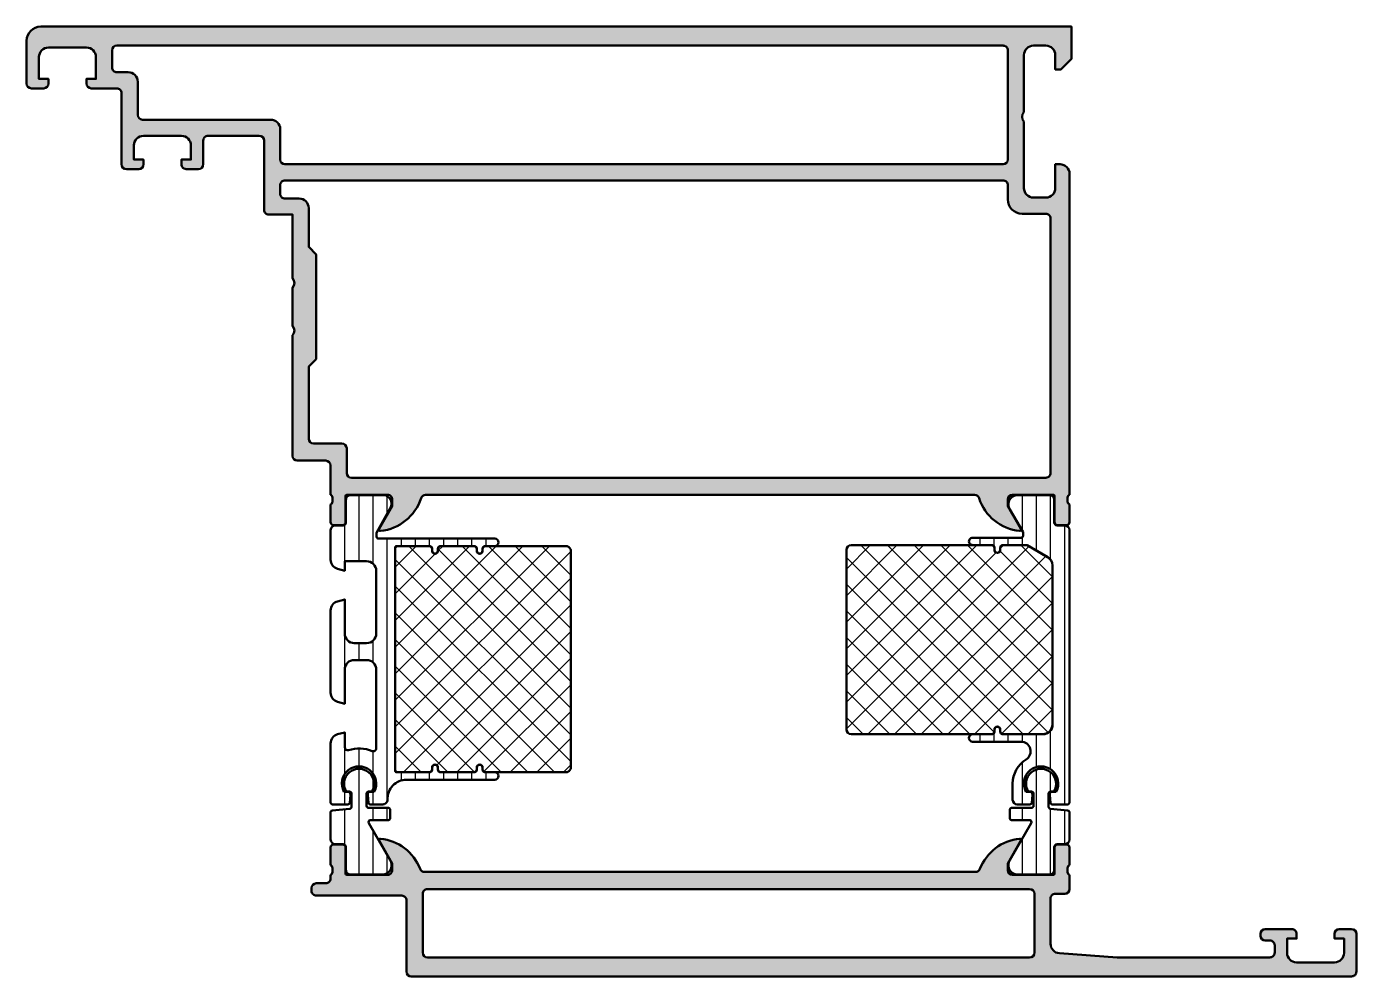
# Model space of a CAD drawing. Extents: x -35 to 105, y 0 to 100.
import ezdxf

# ---------------------------------------------------------------- set-up
doc = ezdxf.new("R2010")
doc.units = 0
for name, color, linetype, lineweight in [('0S-Alu contour', 7, 'Continuous', 50), ('0S-Alu hatch', 252, 'Continuous', 25), ('0S-Plastic contour', 254, 'Continuous', 50), ('0S-Plastic hatch', 253, 'Continuous', 25), ('0S-PT contour', 91, 'Continuous', 50), ('0S-PT hatch', 103, 'Continuous', 25)]:
    doc.layers.add(name, color=color, linetype=linetype, lineweight=lineweight)
pattern_1 = [(90, (0, 0), (-1.4859, 0), [])]
pattern_2 = [(135, (0, 0), (-1.403165018917055, -1.403165018917055), []), (225, (0, 0), (1.403165018917055, -1.403165018917055), [])]

# ---------------------------------------------------------------- blocks, each defined once
blk = doc.blocks.new('430790__3CA911F6_8D5C_4A4D_9A02_701C9615E9DB_')
at = {"layer": '0S-Alu hatch'}
h = blk.add_hatch(color=256, dxfattribs=at)
edge = h.paths.add_edge_path()
edge.add_ellipse((-28.69997606790795, 96.799993414514), major_axis=(-0.9999943784706175, 0), ratio=1, start_angle=180, end_angle=269.9999999772159, ccw=False)
edge.add_line((-27.69998168943734, 96.799993414514), (-27.69998168945313, 94.50000000000009))
edge.add_line((-27.69998168945313, 94.50000000000009), (-28.69998168945313, 94.50000000000009))
edge.add_line((-28.69998168945313, 94.50000000000009), (-28.69998168955964, 93.99998967988957))
edge.add_arc((-28.19999200956366, 93.99998967988957), 0.4999896799959629, 180, 270)
edge.add_line((-28.19999200956366, 93.4999999998936), (-25.49997947235205, 93.5000000004215))
edge.add_ellipse((-25.49997947233233, 93.00002052766774), major_axis=(-0.4999794727537506, 0), ratio=1, start_angle=180, end_angle=270.0000000022604, ccw=False)
edge.add_line((-24.99999999957858, 93.00002052766776), (-25.00000000058273, 85.50002413978315))
edge.add_arc((-24.49997586024507, 85.50002413975503), 0.5000241403376579, 180, 269.9999999999984)
edge.add_line((-24.49997586024509, 84.99999999941738), (-23.19996880765288, 84.99999999983415))
edge.add_arc((-23.19996880787697, 85.49998711842393), 0.499987118589786, 270.0000000256796, 360)
edge.add_line((-22.69998168928719, 85.49998711842393), (-22.69998168945313, 86.00000000000009))
edge.add_line((-22.69998168945313, 86.00000000000009), (-23.69998168945287, 86.00000000000009))
edge.add_line((-23.69998168945287, 86.00000000000009), (-23.69998168959013, 87.50001655366916))
edge.add_ellipse((-22.69999824312236, 87.50001655366933), major_axis=(-0.9999834464677697, 0), ratio=1, start_angle=269.9999999999994, end_angle=360, ccw=False)
edge.add_line((-22.69999824312235, 88.50000000013709), (-18.70001450307832, 88.50000000053842))
edge.add_ellipse((-18.70001450311256, 87.4999671863404), major_axis=(-1.000032814198021, 0), ratio=1, start_angle=180, end_angle=269.999999998038, ccw=False)
edge.add_line((-17.69998168891454, 87.4999671863404), (-17.69998168945312, 86.00000000000009))
edge.add_line((-17.69998168945312, 86.00000000000009), (-18.69998168945312, 86.00000000000009))
edge.add_line((-18.69998168945312, 86.00000000000009), (-18.69998168961906, 85.49998711842392))
edge.add_arc((-18.19999457102929, 85.49998711842392), 0.4999871185897718, 180, 270.0000000000017)
edge.add_line((-18.19999457102928, 84.99999999983415), (-16.8999810148445, 84.99999999983415))
edge.add_arc((-16.89998101490832, 85.49998711842404), 0.4999871185898855, 270.0000000073135, 360)
edge.add_line((-16.39999389631843, 85.49998711842404), (-16.3999938964844, 87.99998455353676))
edge.add_ellipse((-15.89999370884316, 87.99998455356992), major_axis=(-0.5000001876412467, 0), ratio=1, start_angle=269.99999999999983, end_angle=360, ccw=False)
edge.add_line((-15.89999370884315, 88.49998474121116), (-10.49999003786818, 88.49998474131012))
edge.add_ellipse((-10.49999003786822, 87.99999470334318), major_axis=(-0.4999900379669526, 0), ratio=1, start_angle=180, end_angle=269.99999999999653, ccw=False)
edge.add_line((-9.999999999901261, 87.99999470334318), (-10.00000000006685, 80.69968130308399))
edge.add_arc((-9.499991838042774, 80.69968130307721), 0.5000081620240877, 180, 270.0003497056898)
edge.add_line((-9.499988786235107, 80.19967314106243), (-7.000000000000284, 80.19968839990894))
edge.add_line((-7.000000000000284, 80.19968839990894), (-7.000000000000397, 73.50000192413236))
edge.add_ellipse((-7.525024224666021, 72.99999447510547), major_axis=(-0.7250226793474281, 0), ratio=1, start_angle=136.3980750144692, end_angle=223.6019249855371, ccw=False)
edge.add_line((-7.000000000000341, 72.49998702607863), (-7.000000000000454, 68.5000074602118))
edge.add_ellipse((-7.525023993010226, 68.00000000752713), major_axis=(-0.7250225141167261, 0), ratio=1, start_angle=136.398961071673, end_angle=223.6019378200895, ccw=False)
edge.add_line((-6.999992155637698, 67.50000079180637), (-6.999992155637642, 54.8000466953067))
edge.add_arc((-6.499992155637627, 54.80004669530669), 0.5, 180, 269.9999999999951)
edge.add_line((-6.49999215563767, 54.30004669530669), (-3.499996948242866, 54.30004669530656))
edge.add_ellipse((-3.499996948242897, 53.80004669530657), major_axis=(-0.5, 0), ratio=1, start_angle=180, end_angle=269.9999999999964, ccw=False)
edge.add_line((-2.999996948242895, 53.80004669530657), (-2.99999694824271, 50.7000573754894))
edge.add_ellipse((-3.078845424212636, 50.43249596329761), major_axis=(-0.2789376121229339, 0), ratio=1, start_angle=178.83541062589, end_angle=253.5801235805148, ccw=False)
edge.add_line((-2.799965430664599, 50.42682669037308), (-2.799965430664599, 49.9732326903733))
edge.add_ellipse((-3.078833526307757, 49.96757203089608), major_axis=(-0.278925541737143, 0), ratio=1, start_angle=106.42459455535581, end_angle=181.1628700729182, ccw=False)
edge.add_line((-2.999966430664585, 49.70002869037315), (-2.999966430664585, 47.82001769036461))
edge.add_arc((-2.699966430664588, 47.82001769036461), 0.2999999999999971, 180, 270)
edge.add_line((-2.699966430664588, 47.52001769036461), (-1.719992111621905, 47.52001769036461))
edge.add_arc((-1.719992111621905, 47.82001769036471), 0.3000000000000966, 270, 360)
edge.add_line((-1.419992111621809, 47.82001769036471), (-1.419992115243104, 50.57998620089949))
edge.add_ellipse((-1.299920919547716, 50.5799862008995), major_axis=(-0.1200711956953884, 0), ratio=1, start_angle=270.0339715727442, end_angle=360, ccw=False)
edge.add_line((-1.299992111652173, 50.70005737548942), (3.000003051757261, 50.70005737548942))
edge.add_ellipse((3.000003051757263, 50.20005737548945), major_axis=(-0.4999999999999716, 0), ratio=1, start_angle=180, end_angle=270.0000000000002, ccw=False)
edge.add_line((3.500003051757232, 50.20005737548945), (3.500003051757289, 49.50005737548946))
edge.add_line((3.500003051757289, 49.50005737548946), (2.118507594134939, 47.10723705246185))
edge.add_arc((2.238122836405608, 47.03817716013776), 0.1381197846482786, 150.0000000000196, 275.6225775507906)
edge.add_arc((1.761779810583533, 51.87666623733719), 4.999999999999911, 275.6225775507932, 342.2515836439305)
edge.add_ellipse((7.000003051761371, 50.2000573754882), major_axis=(-0.5000000000042938, 0), ratio=1, start_angle=269.99999999999227, end_angle=342.251583643935, ccw=False)
edge.add_line((7.000003051761439, 50.70005737549249), (64.80000305175653, 50.70005737548939))
edge.add_ellipse((64.80000305175649, 50.20005737548912), major_axis=(-0.50000000000027, 0), ratio=1, start_angle=197.7484163560733, end_angle=269.9999999999935, ccw=False)
edge.add_arc((70.03822629293025, 51.87666623733694), 4.999999999999673, 197.74841635607, 264.3774224492127)
edge.add_arc((69.56188326710871, 47.03817716013772), 0.1381197846483293, 264.3774224492116, 389.9999999999949)
edge.add_line((69.6814985093794, 47.10723705246187), (68.30000305175707, 49.50005737548935))
edge.add_line((68.30000305175707, 49.50005737548935), (68.30000305175702, 50.20005737548935))
edge.add_ellipse((68.80000305175702, 50.20005737548938), major_axis=(-0.5, 0), ratio=1, start_angle=270.00000000000165, end_angle=360, ccw=False)
edge.add_line((68.800003051757, 50.70005737548939), (73.09999821511641, 50.70005737548939))
edge.add_ellipse((73.09992702304555, 50.57998620088496), major_axis=(-0.1200711957098757, 0), ratio=1, start_angle=180, end_angle=269.9660284432907, ccw=False)
edge.add_line((73.21999821875544, 50.57998620088497), (73.21999821513413, 47.82001769075419))
edge.add_arc((73.51999821513412, 47.82001769036056), 0.3000000000000114, 180, 270)
edge.add_line((73.51999821513412, 47.52001769036055), (74.49997253417699, 47.52001769036056))
edge.add_arc((74.49997253417698, 47.82001769036054), 0.2999999999999758, 270.0000000000027, 360)
edge.add_line((74.79997253417696, 47.82001769036054), (74.79997253417696, 49.70002869036907))
edge.add_ellipse((74.87883962982009, 49.96757203089195), major_axis=(-0.2789255417370934, 0), ratio=1, start_angle=-1.1628700728896888, end_angle=73.57540544464939, ccw=False)
edge.add_line((74.59997153417697, 49.97323269036903), (74.59997153417702, 50.42682669036921))
edge.add_ellipse((74.87885152772601, 50.43249596329357), major_axis=(-0.2789376121238939, 0), ratio=1, start_angle=-73.58012358051297, end_angle=1.164589374072193, ccw=False)
edge.add_line((74.80000305175582, 50.70005737548628), (74.80000305175793, 84.50001525878828))
edge.add_arc((73.80000305164096, 84.50001525878834), 1.000000000116969, 0, 90.00000000004964)
edge.add_line((73.80000305164009, 85.50001525890531), (73.30000305175759, 85.50001525878847))
edge.add_line((73.30000305175759, 85.50001525878847), (73.30000305175759, 83.00001525877519))
edge.add_ellipse((72.29991565428394, 83.00010265625203), major_axis=(-1.000087401292474, 0), ratio=1, start_angle=90.0050138960587, end_angle=179.9949929310601, ccw=False)
edge.add_line((72.3000031709268, 82.0000152587888), (71.00001314057016, 82.00001525706062))
edge.add_ellipse((71.00001314057042, 83.00007405651787), major_axis=(-1.000058799457249, 0), ratio=1, start_angle=0.0033686633253182663, end_angle=89.99999999998528, ccw=False)
edge.add_line((69.99995434284165, 83.0000152587944), (69.99995434284199, 90.00001526930804))
edge.add_ellipse((70.52492477888617, 90.49998366765423), major_axis=(-0.724956797378495, 0), ratio=1, start_angle=-43.60785378747272, end_angle=43.60262178277088, ccw=False)
edge.add_line((69.9999999999992, 91.00000000196319), (69.9999999999996, 96.99999999999834))
edge.add_ellipse((71.00005492741248, 96.99994507258673), major_axis=(-1.000054928921303, 0), ratio=1, start_angle=270.0031469360192, end_angle=359.9968530639975, ccw=False)
edge.add_line((71.00000000000068, 97.99999999999962), (72.3000030517533, 97.99999999999994))
edge.add_ellipse((72.29997722375012, 96.99997417199265), major_axis=(-1.000025828340829, 0), ratio=1, start_angle=180.0014797978617, end_angle=269.9985202026446, ccw=False)
edge.add_line((73.30000305175741, 97.0000000000047), (73.30000305175741, 95.49999999999972))
edge.add_line((73.30000305175741, 95.49999999999972), (73.89999389648375, 95.50000000000006))
edge.add_line((73.89999389648375, 95.50000000000006), (74.99999999999932, 96.60000610351534))
edge.add_line((74.99999999999932, 96.60000610351534), (75, 100))
edge.add_line((75, 100), (-33.50002094818797, 100.0000000001463))
edge.add_arc((-33.50002094818797, 98.50002094818808), 1.499979051958277, 90, 180)
edge.add_line((-35.00000000014625, 98.50002094818808), (-35.00000000071181, 94.00002668001437))
edge.add_arc((-34.49997331996937, 94.00002668003062), 0.500026680742451, 180, 270)
edge.add_line((-34.49997331996937, 93.49999999928816), (-33.19997136906909, 93.49999999989346))
edge.add_arc((-33.19997136934285, 93.9999896798897), 0.4999896799962329, 270.0000000313711, 360)
edge.add_line((-32.69998168934661, 93.9999896798897), (-32.69998168945313, 94.50000000000009))
edge.add_line((-32.69998168945313, 94.50000000000009), (-33.6999816894531, 94.49999999999997))
edge.add_line((-33.6999816894531, 94.49999999999997), (-33.69998169104379, 96.80004419614338))
edge.add_ellipse((-32.70003809262758, 96.80004419614338), major_axis=(-0.999943598416209, 0), ratio=1, start_angle=269.99999999999756, end_angle=360, ccw=False)
edge.add_line((-32.70003809262754, 97.79998779455958), (-28.69997606751029, 97.79998779298462))
edge = h.paths.add_edge_path()
edge.add_arc((-9.299981689511469, 89.1999877929688), 1, 0, 90.00000000106174)
edge.add_line((-9.29998168953, 90.19998779296883), (-22.79996587499481, 90.19998779271872))
edge.add_ellipse((-22.7999658749948, 90.70000360742704), major_axis=(-0.5000158147083198, 0), ratio=1, start_angle=0, end_angle=89.9999999999983, ccw=False)
edge.add_line((-23.29998168970312, 90.70000360743154), (-23.29998168942154, 94.19999341449827))
edge.add_arc((-24.29997606790778, 94.19999341449827), 0.9999943784862352, 0, 90.0000000000016)
edge.add_line((-24.29997606790781, 95.1999877929845), (-25.4999410348757, 95.1999877901746))
edge.add_ellipse((-25.49994103488228, 95.70004065457087), major_axis=(-0.5000528643962668, 0), ratio=1, start_angle=0, end_angle=90.00000000075391, ccw=False)
edge.add_line((-25.99999389927855, 95.70004065457087), (-25.99999389695128, 97.49996618710799))
edge.add_ellipse((-25.49997229062395, 97.49996618710799), major_axis=(-0.500021606327337, 0), ratio=1, start_angle=270.00000000000165, end_angle=360, ccw=False)
edge.add_line((-25.49997229062396, 97.99998779343534), (67.79995434284056, 97.99998779296911))
edge.add_ellipse((67.79998486228304, 97.5000183096163), major_axis=(-0.4999694842843063, 0), ratio=1, start_angle=179.9930054600372, end_angle=270.0034974839525, ccw=False)
edge.add_line((68.29995434284183, 97.49995727446584), (68.29995434284172, 85.99999999999991))
edge.add_ellipse((67.79995434284172, 85.99999999999991), major_axis=(-0.5, 0), ratio=1, start_angle=90, end_angle=180, ccw=False)
edge.add_line((67.79995434284172, 85.49999999999991), (-7.799981689537617, 85.50000000000001))
edge.add_ellipse((-7.799981689537574, 86.00000000000006), major_axis=(-0.5000000000000427, 0), ratio=1, start_angle=0, end_angle=89.99999999999511, ccw=False)
edge.add_line((-8.299981689537617, 86.00000000000415), (-8.299981689511469, 89.1999877929688))
edge = h.paths.add_edge_path()
edge.add_line((-4.49999237964198, 64.99999699546996), (-4.49999237964198, 76.00000299383257))
edge.add_line((-4.49999237964198, 76.00000299383257), (-5.299996739204743, 76.8000073533951))
edge.add_line((-5.299996739204743, 76.8000073533951), (-5.299981898477597, 80.89966915862188))
edge.add_arc((-6.299970054047435, 80.89967277857988), 0.99998815557639, 359.9997925892271, 450)
edge.add_line((-6.299970054047435, 81.89966093415629), (-7.799992009541099, 81.8996609339821))
edge.add_ellipse((-7.799992009563666, 82.39965061408436), major_axis=(-0.4999896801022743, 0), ratio=1, start_angle=0, end_angle=90.00000000258609, ccw=False)
edge.add_line((-8.299981689665941, 82.39965061408589), (-8.29998168955673, 83.2999999999998))
edge.add_ellipse((-7.799981689556716, 83.2999999999998), major_axis=(-0.5000000000000142, 0), ratio=1, start_angle=269.9999999999984, end_angle=360, ccw=False)
edge.add_line((-7.799981689556702, 83.79999999999981), (67.79995434284162, 83.8))
edge.add_ellipse((67.79995434284163, 83.30000000000003), major_axis=(-0.4999999999999716, 0), ratio=1, start_angle=180, end_angle=270.00000000000165, ccw=False)
edge.add_line((68.2999543428416, 83.30000000000003), (68.2999543428416, 81.80001068115135))
edge.add_arc((69.799954342841, 81.80001068115135), 1.499999999999403, 180, 270.0000000000027)
edge.add_line((69.79995434284108, 80.30001068115195), (72.30000305175749, 80.30001068115206))
edge.add_ellipse((72.30000305175749, 79.8000106811522), major_axis=(-0.4999999999998579, 0), ratio=1, start_angle=180, end_angle=270.00000000000165, ccw=False)
edge.add_line((72.80000305175736, 79.8000106811522), (72.80000305175741, 53.00005737548947))
edge.add_ellipse((72.30000305175592, 53.00005737548947), major_axis=(-0.5000000000014923, 0), ratio=1, start_angle=89.9999999999983, end_angle=180, ccw=False)
edge.add_line((72.30000305175591, 52.50005737548798), (-0.7999428854192701, 52.50005737548963))
edge.add_ellipse((-0.7999428854192558, 53.00005737548957), major_axis=(-0.4999999999999549, 0), ratio=1, start_angle=6.381636757168963e-05, end_angle=89.9999999999983, ccw=False)
edge.add_line((-1.2999428854189, 53.00005681858311), (-1.299945781318669, 55.60004725220966))
edge.add_arc((-1.799945781318328, 55.60004669530679), 0.4999999999999691, 6.38163676174e-05, 90)
edge.add_line((-1.799945781318328, 56.10004669530676), (-4.799944608832163, 56.10004669530675))
edge.add_ellipse((-4.799944608832191, 56.60004669530676), major_axis=(-0.5000000000000102, 0), ratio=1, start_angle=0.00039300861902802353, end_angle=90.00000000000318, ccw=False)
edge.add_line((-5.299944608820439, 56.60004326565321), (-5.299996739204743, 64.19999263590739))
edge.add_line((-5.299996739204743, 64.19999263590739), (-4.49999237964198, 64.99999699546996))
at = {"layer": '0S-Alu contour', "color": 7}
for points in [[(73.30000305175741, 97.0000000000047), (73.30000305175741, 95.49999999999972), (73.89999389648375, 95.50000000000006), (74.99999999999932, 96.60000610351534), (75, 100), (-33.50002094818797, 100.0000000001463)], [(-35.00000000014625, 98.50002094818808), (-35.00000000071181, 94.00002668001437)], [(-32.69998168934661, 93.9999896798897), (-32.69998168945313, 94.50000000000009), (-33.6999816894531, 94.49999999999997), (-33.69998169104379, 96.80004419614338)], [(-32.70003809262754, 97.79998779455958), (-28.69997606751029, 97.79998779298462)], [(-27.69998168943734, 96.799993414514), (-27.69998168945313, 94.50000000000009), (-28.69998168945313, 94.50000000000009), (-28.69998168955964, 93.99998967988957)], [(-25.99999389927855, 95.70004065457087), (-25.99999389695128, 97.49996618710799)], [(-25.49997229062396, 97.99998779343534), (67.79995434284056, 97.99998779296911)], [(68.29995434284183, 97.49995727446584), (68.29995434284172, 85.99999999999991)], [(69.9999999999992, 91.00000000196319), (69.9999999999996, 96.99999999999834)], [(71.00000000000068, 97.99999999999962), (72.3000030517533, 97.99999999999994)], [(-24.29997606790781, 95.1999877929845), (-25.4999410348757, 95.1999877901746)], [(-23.29998168970312, 90.70000360743154), (-23.29998168942154, 94.19999341449827)], [(-34.49997331996937, 93.49999999928816), (-33.19997136906909, 93.49999999989346)], [(-28.19999200956366, 93.4999999998936), (-25.49997947235205, 93.5000000004215)], [(-24.99999999957858, 93.00002052766776), (-25.00000000058273, 85.50002413978315)], [(-9.29998168953, 90.19998779296883), (-22.79996587499481, 90.19998779271872)], [(69.99995434284165, 83.0000152587944), (69.99995434284199, 90.00001526930804)], [(-22.69999824312235, 88.50000000013709), (-18.70001450307832, 88.50000000053842)], [(-15.89999370884315, 88.49998474121116), (-10.49999003786818, 88.49998474131012)], [(-8.299981689537617, 86.00000000000415), (-8.299981689511469, 89.1999877929688)], [(-22.69998168928719, 85.49998711842393), (-22.69998168945313, 86.00000000000009), (-23.69998168945287, 86.00000000000009), (-23.69998168959013, 87.50001655366916)], [(-17.69998168891454, 87.4999671863404), (-17.69998168945312, 86.00000000000009), (-18.69998168945312, 86.00000000000009), (-18.69998168961906, 85.49998711842392)], [(-16.39999389631843, 85.49998711842404), (-16.3999938964844, 87.99998455353676)], [(-9.999999999901261, 87.99999470334318), (-10.00000000006685, 80.69968130308399)], [(67.79995434284172, 85.49999999999991), (-7.799981689537617, 85.50000000000001)], [(73.80000305164009, 85.50001525890531), (73.30000305175759, 85.50001525878847), (73.30000305175759, 83.00001525877519)], [(-24.49997586024509, 84.99999999941738), (-23.19996880765288, 84.99999999983415)], [(-18.19999457102928, 84.99999999983415), (-16.8999810148445, 84.99999999983415)], [(74.80000305175582, 50.70005737548628), (74.80000305175793, 84.50001525878828)], [(-8.299981689665941, 82.39965061408589), (-8.29998168955673, 83.2999999999998)], [(-7.799981689556702, 83.79999999999981), (67.79995434284162, 83.8)], [(68.2999543428416, 83.30000000000003), (68.2999543428416, 81.80001068115135)], [(-6.299970054047435, 81.89966093415629), (-7.799992009541099, 81.8996609339821)], [(72.3000031709268, 82.0000152587888), (71.00001314057016, 82.00001525706062)], [(-9.499988786235107, 80.19967314106243), (-7.000000000000284, 80.19968839990894), (-7.000000000000397, 73.50000192413236)], [(-4.49999237964198, 64.99999699546996), (-4.49999237964198, 76.00000299383257), (-5.299996739204743, 76.8000073533951), (-5.299981898477597, 80.89966915862188)], [(69.79995434284108, 80.30001068115195), (72.30000305175749, 80.30001068115206)], [(72.80000305175736, 79.8000106811522), (72.80000305175741, 53.00005737548947)], [(-7.000000000000341, 72.49998702607863), (-7.000000000000454, 68.5000074602118)], [(-6.999992155637698, 67.50000079180637), (-6.999992155637642, 54.8000466953067)], [(-5.299944608820439, 56.60004326565321), (-5.299996739204743, 64.19999263590739), (-4.49999237964198, 64.99999699546996)], [(-1.799945781318328, 56.10004669530676), (-4.799944608832163, 56.10004669530675)], [(-1.2999428854189, 53.00005681858311), (-1.299945781318669, 55.60004725220966)], [(-6.49999215563767, 54.30004669530669), (-3.499996948242866, 54.30004669530656)], [(-2.999996948242895, 53.80004669530657), (-2.99999694824271, 50.7000573754894)], [(72.30000305175591, 52.50005737548798), (-0.7999428854192703, 52.50005737548963)], [(-2.799965430664599, 50.42682669037308), (-2.799965430664599, 49.9732326903733)], [(-1.419992111621809, 47.82001769036471), (-1.419992115243104, 50.57998620089949)], [(-1.299992111652173, 50.70005737548942), (3.000003051757261, 50.70005737548942)], [(7.000003051761439, 50.70005737549249), (64.80000305175653, 50.70005737548939)], [(68.800003051757, 50.70005737548939), (73.09999821511641, 50.70005737548939)], [(73.21999821875544, 50.57998620088497), (73.21999821513413, 47.82001769075419)], [(74.59997153417697, 49.97323269036903), (74.59997153417702, 50.42682669036921)], [(-2.999966430664585, 49.70002869037315), (-2.999966430664585, 47.82001769036461)], [(3.500003051757232, 50.20005737548945), (3.500003051757289, 49.50005737548946), (2.118507594134939, 47.10723705246185)], [(69.6814985093794, 47.10723705246187), (68.30000305175707, 49.50005737548935), (68.30000305175702, 50.20005737548935)], [(74.79997253417696, 47.82001769036054), (74.79997253417696, 49.70002869036907)], [(-2.699966430664588, 47.52001769036461), (-1.719992111621905, 47.52001769036461)], [(73.51999821513412, 47.52001769036055), (74.49997253417699, 47.52001769036056)]]:
    blk.add_lwpolyline(points, dxfattribs=at)
for centre, radius, start, end in [((-33.50002094818797, 98.50002094818808), 1.499979051958277, 90, 180), ((-34.49997331996937, 94.00002668003062), 0.500026680742451, 180, 270), ((-33.19997136934285, 93.9999896798897), 0.4999896799962329, 270.0000000313711, 0), ((-28.19999200956366, 93.99998967988957), 0.4999896799959629, 180, 270), ((-24.29997606790778, 94.19999341449827), 0.9999943784862352, 0, 90.0000000000016), ((-9.299981689511469, 89.1999877929688), 1, 0, 90.00000000106174), ((-24.49997586024507, 85.50002413975503), 0.5000241403376579, 180, 269.9999999999984), ((-23.19996880787697, 85.49998711842393), 0.499987118589786, 270.0000000256796, 0), ((-18.19999457102929, 85.49998711842392), 0.4999871185897718, 180, 270.0000000000017), ((-16.89998101490832, 85.49998711842404), 0.4999871185898855, 270.0000000073135, 0), ((73.80000305164096, 84.50001525878834), 1.000000000116969, 0, 90.00000000004964), ((-6.299970054047435, 80.89967277857988), 0.99998815557639, 359.9997925892271, 90), ((69.799954342841, 81.80001068115135), 1.499999999999403, 180, 270.0000000000027), ((-9.499991838042774, 80.69968130307721), 0.5000081620240877, 180, 270.0003497056898), ((-1.799945781318328, 55.60004669530679), 0.4999999999999691, 6.38163676174e-05, 90), ((-6.499992155637627, 54.80004669530669), 0.5, 180, 269.9999999999951), ((1.761779810583533, 51.87666623733719), 4.999999999999911, 275.6225775507932, 342.2515836439305), ((70.03822629293025, 51.87666623733694), 4.999999999999673, 197.74841635607, 264.3774224492127), ((-2.699966430664588, 47.82001769036461), 0.2999999999999971, 180, 270), ((-1.719992111621905, 47.82001769036471), 0.3000000000000966, 270, 0), ((73.51999821513412, 47.82001769036056), 0.3000000000000114, 180, 270), ((74.49997253417698, 47.82001769036054), 0.2999999999999758, 270.0000000000027, 0), ((2.238122836405608, 47.03817716013776), 0.1381197846482786, 150.0000000000196, 275.6225775507906), ((69.56188326710871, 47.03817716013772), 0.1381197846483293, 264.3774224492116, 29.99999999999492)]:
    blk.add_arc(centre, radius, start, end, dxfattribs=at)
at = {"layer": '0S-Alu contour', "color": 7, "extrusion": (0, 0, -1)}
for centre, radius, start, end in [((32.70003809262758, 96.80004419614338), 0.999943598416209, 0, 90.00000000000244), ((28.69997606790795, 96.799993414514), 0.9999943784706175, 90.0000000227841, 180), ((25.49997229062395, 97.49996618710799), 0.500021606327337, 0, 89.99999999999837), ((-67.79998486228304, 97.5000183096163), 0.4999694842843063, 89.99650251604751, 180.0069945399629), ((-71.00005492741248, 96.99994507258673), 1.000054928921303, 0.0031469360025308, 89.99685306398077), ((-72.29997722375012, 96.99997417199265), 1.000025828340829, 90.00147979735542, 179.9985202021383), ((25.49994103488228, 95.70004065457087), 0.5000528643962668, 269.9999999992461, 0), ((25.49997947233233, 93.00002052766774), 0.4999794727537506, 89.99999999773964, 180), ((22.7999658749948, 90.70000360742704), 0.5000158147083198, 270.0000000000017, 0), ((-70.52492477888617, 90.49998366765423), 0.724956797378495, 316.3973782172291, 43.60785378747278), ((22.69999824312236, 87.50001655366933), 0.9999834464677697, 0, 90.00000000000063), ((18.70001450311256, 87.4999671863404), 1.000032814198021, 90.000000001962, 180), ((15.89999370884316, 87.99998455356992), 0.5000001876412467, 0, 90.00000000000018), ((10.49999003786822, 87.99999470334318), 0.4999900379669527, 90.00000000000345, 180), ((7.799981689537574, 86.00000000000006), 0.5000000000000427, 270.0000000000049, 0), ((-67.79995434284172, 85.99999999999991), 0.5, 180, 270), ((7.799981689556716, 83.2999999999998), 0.5000000000000142, 0, 90.0000000000016), ((-67.79995434284163, 83.30000000000003), 0.4999999999999716, 89.99999999999837, 180), ((-71.00001314057042, 83.00007405651787), 1.000058799457249, 270.0000000000147, 359.9966313366747), ((-72.29991565428394, 83.00010265625203), 1.000087401292474, 180.0050070689399, 269.9949861039413), ((7.799992009563666, 82.39965061408436), 0.4999896801022743, 269.9999999974139, 0), ((-72.30000305175749, 79.8000106811522), 0.4999999999998579, 89.99999999999837, 180), ((7.525024224666021, 72.99999447510547), 0.7250226793474281, 136.3980750144629, 223.6019249855308), ((7.525023993010226, 68.00000000752713), 0.7250225141167261, 136.3980621799105, 223.601038928327), ((4.799944608832191, 56.60004669530676), 0.5000000000000102, 269.9999999999968, 359.999606991381), ((3.499996948242897, 53.80004669530657), 0.5, 90.00000000000357, 180), ((0.7999428854192558, 53.00005737548957), 0.4999999999999549, 270.0000000000017, 359.9999361836324), ((-72.30000305175592, 53.00005737548947), 0.5000000000014923, 180, 270.0000000000017), ((3.078845424212636, 50.43249596329761), 0.2789376121229339, 106.4198764194852, 181.1645893741101), ((1.299920919547716, 50.5799862008995), 0.1200711956953884, 0, 89.96602842725584), ((-3.000003051757263, 50.20005737548945), 0.4999999999999716, 89.99999999999974, 180), ((-7.000003051761371, 50.2000573754882), 0.5000000000042938, 17.74841635606496, 90.00000000000772), ((-64.80000305175649, 50.20005737548912), 0.50000000000027, 90.00000000000651, 162.2515836439267), ((-68.80000305175702, 50.20005737548938), 0.5, 0, 89.99999999999837), ((-73.09992702304555, 50.57998620088496), 0.1200711957098757, 90.0339715567093, 180), ((-74.87885152772601, 50.43249596329357), 0.2789376121238939, 358.8354106259278, 73.58012358051312), ((3.078833526307757, 49.96757203089608), 0.278925541737143, 178.8371299270818, 253.5754054446442), ((-74.87883962982009, 49.96757203089195), 0.2789255417370934, 286.4245945553507, 1.162870072889672)]:
    blk.add_arc(centre, radius, start, end, dxfattribs=at)
blk = doc.blocks.new('284173__1824E962_8A2C_4E9B_8C55_04D1B0D12F60___CC0810A0_7CE6_45AC_84C2_879EDB20345D_')
at = {"layer": '0S-Plastic hatch'}
h = blk.add_hatch(dxfattribs=at)
h.set_pattern_fill('ANSI31', color=256, scale=0.4680000000000001, angle=45, style=0)
h.set_pattern_definition(pattern_1)
edge = h.paths.add_edge_path()
edge.add_line((-2.989996933314273, 46.99000300234108), (-2.989996948244183, 43.86896648198061))
edge.add_arc((-1.998889935470629, 43.869667572746), 0.9911072607428417, 180.040529967703, 254.9400474002919)
edge.add_line((-2.256408957701865, 42.91260040922703), (-1.509997246367873, 42.71302508534097))
edge.add_line((-1.509997246367873, 42.71302508534097), (-1.510020065310527, 43.7099999195536))
edge.add_line((-1.510020065310527, 43.7099999195536), (0.799888452941346, 43.70999992563148))
edge.add_ellipse((0.7998884529544649, 42.69988226815096), major_axis=(-1.01011765748052, 0), ratio=1, start_angle=180, end_angle=270.00000000074414, ccw=False)
edge.add_line((1.810006110434983, 42.69988226815097), (1.810006110435054, 36.10010917127449))
edge.add_ellipse((0.7998968526961854, 36.10010917127448), major_axis=(-1.010109257738869, 0), ratio=1, start_angle=90.00000030740688, end_angle=180, ccw=False)
edge.add_line((0.7998968581156868, 35.08999991353561), (-0.4998826574506695, 35.08999991261291))
edge.add_ellipse((-0.499882657454214, 36.10013710099283), major_axis=(-1.010137188379921, 0), ratio=1, start_angle=0.007858836579089257, end_angle=90.00000000020111, ccw=False)
edge.add_line((-1.510019836331991, 36.09999854797675), (-1.510019836426195, 39.68697372013973))
edge.add_line((-1.510019836426195, 39.68697372013973), (-2.256408298235285, 39.48733857180203))
edge.add_arc((-1.998812028595693, 38.53020355047908), 0.9911928607365607, 105.0632453294654, 179.9547890311816)
edge.add_line((-2.990004580750311, 38.53098568112204), (-2.990004577637122, 29.86900626723482))
edge.add_arc((-1.998856334588566, 29.86970738699601), 0.9911484910280394, 180.0405299578921, 254.940047409865)
edge.add_line((-2.256386069509193, 28.91260040922452), (-1.510019836426195, 28.71303724529854))
edge.add_line((-1.510019836426195, 28.71303724529854), (-1.510019836426081, 32.30000602628306))
edge.add_ellipse((-0.4998819715982119, 32.29986815911095), major_axis=(-1.010137874236168, 0), ratio=1, start_angle=270.00003916920815, end_angle=359.9921800703018, ccw=False)
edge.add_line((-0.4998826621604308, 33.31000603334688), (0.7998968527032845, 33.31000603242421))
edge.add_ellipse((0.7998968526997744, 32.29989677468893), major_axis=(-1.01010925773528, 0), ratio=1, start_angle=180, end_angle=269.9999999998009, ccw=False)
edge.add_line((1.810006110435054, 32.29989677468893), (1.810006103514652, 24.01576744380313))
edge.add_ellipse((1.500006103517563, 24.01576744380732), major_axis=(-0.3099999999970886, 0), ratio=1, start_angle=68.53974442714309, end_angle=180, ccw=False)
edge.add_arc((-2.4091533817e-06, 20.20001398454268), 3.789999999999894, 68.53974442791805, 107.0188797955989)
edge.add_ellipse((-1.200018310550588, 24.12046827408526), major_axis=(-0.3099999999999751, 0), ratio=1, start_angle=0, end_angle=107.018879795597, ccw=False)
edge.add_line((-1.510018310550563, 24.12046827408526), (-1.510018310550677, 25.68697372013948))
edge.add_line((-1.510018310550677, 25.68697372013948), (-2.256406772354992, 25.48733857180328))
edge.add_arc((-1.998810502720019, 24.53020355047892), 0.9911928607367189, 105.0632453291864, 179.9547890311171)
edge.add_line((-2.990003054874793, 24.53098568112299), (-2.990003051761505, 18.30004730203263))
edge.add_arc((-2.800003051761493, 18.30004730203263), 0.1900000000000119, 180, 270)
edge.add_line((-2.800003051761493, 18.11004730203262), (-1.173987680280205, 18.11004730203265))
edge.add_arc((-1.173987680280191, 18.30004730203292), 0.1900000000002677, 269.9999999999957, 354.9998434473307)
edge.add_line((-0.9847107328899564, 18.28348719373811), (-0.911106658376653, 19.12475914023555))
edge.add_arc((-1.20000305176137, 19.15003509500124), 0.2900000000000257, 354.9998434473391, 449.9999999999775)
edge.add_line((-1.200003051761256, 19.44003509500127), (-1.592583072549871, 19.44003509500146))
edge.add_ellipse((5.62457893238e-05, 20.30003509597817), major_axis=(-1.809999999999966, 0), ratio=1, start_angle=151.6316564767588, end_angle=28.36834352324132, ccw=False)
edge.add_line((1.592695564128518, 19.44003509500146), (1.199996948238663, 19.44003509500146))
edge.add_arc((1.199996948238648, 19.15003509500133), 0.2900000000001341, 89.99999999999721, 185.0001565526674)
edge.add_line((0.9111005548538258, 19.12475914023559), (0.9847046293672576, 18.2834871937379))
edge.add_arc((1.173981576757171, 18.30004730203267), 0.1899999999999437, 185.0001565526648, 269.9999999999957)
edge.add_line((1.173981576757157, 18.11004730203272), (2.499996948241587, 18.11004730203265))
edge.add_arc((2.499996948241616, 18.6000473020328), 0.4900000000001512, 269.9999999999966, 362.2920152210351)
edge.add_ellipse((4.997996893755605, 18.70002866135775), major_axis=(-2.009999999999919, 0), ratio=1, start_angle=-89.99999999999818, end_angle=2.2920152210356832, ccw=False)
edge.add_line((4.997996893755541, 20.71002866135767), (14.29999992934774, 20.71002866135783))
edge.add_arc((14.29999992934773, 21.1000225578422), 0.3899938964843699, 270.000000000001, 450.000000000001)
edge.add_line((14.29999992934773, 21.49001645432656), (13.29999687758993, 21.49001645432656))
edge.add_ellipse((13.29999687758994, 21.80001645432663), major_axis=(-0.3100000000000627, 0), ratio=1, start_angle=0, end_angle=89.9999999999983, ccw=False)
edge.add_line((12.98999687758988, 21.80001645432662), (12.98999687758987, 22.00001645432918))
edge.add_arc((12.70000145522653, 22.00001645432914), 0.2899954223633401, 0, 180)
edge.add_line((12.41000603286319, 22.00001645432914), (12.41000603286324, 21.80001645432678))
edge.add_ellipse((12.10000603286318, 21.80001645432668), major_axis=(-0.3100000000000609, 0), ratio=1, start_angle=90.00000000000949, end_angle=180, ccw=False)
edge.add_line((12.10000603286323, 21.49001645432662), (8.599996877589888, 21.49001645432656))
edge.add_ellipse((8.599996877589888, 21.80001645432658), major_axis=(-0.3100000000000165, 0), ratio=1, start_angle=0, end_angle=90, ccw=False)
edge.add_line((8.289996877589871, 21.80001645432658), (8.289996877589928, 22.00001645432641))
edge.add_arc((8.000001455226624, 22.00001645432647), 0.2899954223633045, 0, 180)
edge.add_line((7.710006032863319, 22.00001645432647), (7.710006032863262, 21.8000164543266))
edge.add_ellipse((7.400006032863217, 21.80001645432668), major_axis=(-0.3100000000000449, 0), ratio=1, start_angle=90, end_angle=180, ccw=False)
edge.add_line((7.400006032863217, 21.49001645432663), (4.000003051757104, 21.49001645432651))
edge.add_ellipse((4.000003051757122, 21.70001645432479), major_axis=(-0.2099999999982778, 0), ratio=1, start_angle=0, end_angle=89.99999999999523, ccw=False)
edge.add_line((3.790003051758844, 21.70001645432478), (3.790003051757054, 45.10001645432628))
edge.add_ellipse((4.000003051757065, 45.10001645432629), major_axis=(-0.2100000000000115, 0), ratio=1, start_angle=269.9999999999971, end_angle=360, ccw=False)
edge.add_line((4.000003051757076, 45.31001645432629), (7.400006032863331, 45.31001645432618))
edge.add_ellipse((7.400006032863314, 45.00001645432617), major_axis=(-0.3100000000000023, 0), ratio=1, start_angle=180, end_angle=269.99999999999693, ccw=False)
edge.add_line((7.710006032863319, 45.00001645432617), (7.710006032863262, 44.80001645432646))
edge.add_arc((8.000001455226595, 44.80001645432643), 0.289995422363333, 180, 360)
edge.add_line((8.289996877589928, 44.80001645432643), (8.289996877589928, 45.00001645432634))
edge.add_ellipse((8.599996877589835, 45.00001645432632), major_axis=(-0.3099999999999063, 0), ratio=1, start_angle=270.0000000000007, end_angle=360, ccw=False)
edge.add_line((8.599996877589831, 45.31001645432623), (12.10000603286323, 45.31001645432624))
edge.add_ellipse((12.10000603286322, 45.00001645432622), major_axis=(-0.3100000000000236, 0), ratio=1, start_angle=180, end_angle=269.999999999999, ccw=False)
edge.add_line((12.41000603286324, 45.00001645432623), (12.41000603286307, 44.80001645432393))
edge.add_arc((12.70000145522647, 44.8000164543238), 0.2899954223633969, 180, 360)
edge.add_line((12.98999687758987, 44.8000164543238), (12.98999687758987, 45.00001645432627))
edge.add_ellipse((13.29999687758989, 45.00001645432627), major_axis=(-0.3100000000000254, 0), ratio=1, start_angle=270.00000000000034, end_angle=360, ccw=False)
edge.add_line((13.29999687758989, 45.31001645432629), (14.29999992934777, 45.31001645432629))
edge.add_arc((14.29999992934776, 45.70001035081064), 0.3899938964843486, 270.0000000000021, 450.0000000000021)
edge.add_line((14.29999992934775, 46.09000424729499), (2.062672930507531, 46.09000424729516))
edge.add_ellipse((2.065806861838879, 46.30304465108624), major_axis=(-0.2130634533960588, 0), ratio=1, start_angle=0.34908377895760623, end_angle=89.15721109804781, ccw=False)
edge.add_line((1.852747362943873, 46.30174653565871), (1.852747362943873, 46.71359077723299))
edge.add_line((1.852747362943873, 46.71359077723299), (3.247727425667633, 49.21605837608146))
edge.add_arc((2.482936656076745, 49.75188584228623), 0.9338179666245716, 324.9841577484263, 443.66407092573)
edge.add_line((2.58599054997552, 50.67999999999699), (-0.8900015878678004, 50.68000000000409))
edge.add_arc((-0.8900015878678289, 50.19000402255851), 0.4899959774455738, 89.99999999999667, 180.0079248057727)
edge.add_line((-1.379997560626407, 50.18993624927798), (-1.379665617874579, 47.79004587698236))
edge.add_ellipse((-1.689665614924561, 47.79000300001238), major_axis=(-0.3100000000151995, 0), ratio=1, start_angle=90.0000000028046, end_angle=180.0079247400522, ccw=False)
edge.add_line((-1.689665614909387, 47.48000299999719), (-2.499996933314108, 47.48000299999723))
edge.add_arc((-2.499996933314136, 46.9900029999971), 0.4900000000001299, 89.99999999999667, 180)
at = {"layer": '0S-Plastic contour', "color": 7}
for points in [[(2.58599054997552, 50.67999999999699), (-0.8900015878678004, 50.68000000000409)], [(-1.379997560626407, 50.18993624927798), (-1.379665617874579, 47.79004587698236)], [(1.852747362943873, 46.30174653565871), (1.852747362943873, 46.71359077723299), (3.247727425667633, 49.21605837608146)], [(-2.989996933314273, 46.99000300234108), (-2.989996948244183, 43.86896648198061)], [(-1.689665614909387, 47.48000299999719), (-2.499996933314108, 47.48000299999723)], [(14.29999992934775, 46.09000424729499), (2.062672930507531, 46.09000424729516)], [(3.790003051758844, 21.70001645432478), (3.790003051757054, 45.10001645432628)], [(4.000003051757076, 45.31001645432629), (7.400006032863331, 45.31001645432618)], [(7.710006032863319, 45.00001645432617), (7.710006032863262, 44.80001645432646)], [(8.289996877589928, 44.80001645432643), (8.289996877589928, 45.00001645432634)], [(8.599996877589831, 45.31001645432623), (12.10000603286323, 45.31001645432624)], [(12.41000603286324, 45.00001645432623), (12.41000603286307, 44.80001645432393)], [(12.98999687758987, 44.8000164543238), (12.98999687758987, 45.00001645432627)], [(13.29999687758989, 45.31001645432629), (14.29999992934777, 45.31001645432629)], [(-2.256408957701865, 42.91260040922703), (-1.509997246367873, 42.71302508534097), (-1.510020065310527, 43.7099999195536), (0.799888452941346, 43.70999992563148)], [(1.810006110434983, 42.69988226815097), (1.810006110435054, 36.10010917127449)], [(-1.510019836331991, 36.09999854797675), (-1.510019836426195, 39.68697372013973), (-2.256408298235285, 39.48733857180203)], [(-2.990004580750311, 38.53098568112204), (-2.990004577637122, 29.86900626723482)], [(0.7998968581156868, 35.08999991353561), (-0.4998826574506694, 35.08999991261291)], [(-2.256386069509193, 28.91260040922452), (-1.510019836426195, 28.71303724529854), (-1.510019836426081, 32.30000602628306)], [(-0.4998826621604308, 33.31000603334688), (0.7998968527032844, 33.31000603242421)], [(1.810006110435054, 32.29989677468893), (1.810006103514652, 24.01576744380313)], [(-1.510018310550563, 24.12046827408526), (-1.510018310550677, 25.68697372013948), (-2.256406772354992, 25.48733857180328)], [(-2.990003054874793, 24.53098568112299), (-2.990003051761505, 18.30004730203263)], [(7.400006032863217, 21.49001645432663), (4.000003051757104, 21.49001645432651)], [(7.710006032863319, 22.00001645432647), (7.710006032863262, 21.8000164543266)], [(8.289996877589871, 21.80001645432658), (8.289996877589928, 22.00001645432641)], [(12.10000603286323, 21.49001645432662), (8.599996877589888, 21.49001645432656)], [(12.41000603286319, 22.00001645432914), (12.41000603286324, 21.80001645432678)], [(12.98999687758988, 21.80001645432662), (12.98999687758987, 22.00001645432918)], [(14.29999992934773, 21.49001645432656), (13.29999687758993, 21.49001645432656)], [(4.997996893755541, 20.71002866135767), (14.29999992934774, 20.71002866135783)], [(-1.200003051761256, 19.44003509500127), (-1.592583072549871, 19.44003509500146)], [(-0.9847107328899564, 18.28348719373811), (-0.911106658376653, 19.12475914023555)], [(0.9111005548538258, 19.12475914023559), (0.9847046293672576, 18.2834871937379)], [(1.592695564128518, 19.44003509500146), (1.199996948238663, 19.44003509500146)], [(-2.800003051761493, 18.11004730203262), (-1.173987680280205, 18.11004730203265)], [(1.173981576757157, 18.11004730203272), (2.499996948241587, 18.11004730203265)]]:
    blk.add_lwpolyline(points, dxfattribs=at)
for centre, radius, start, end in [((-0.8900015878678289, 50.19000402255851), 0.4899959774455738, 89.99999999999667, 180.0079248057727), ((2.482936656076745, 49.75188584228623), 0.9338179666245716, 324.9841577484263, 83.66407092573007), ((-2.499996933314136, 46.9900029999971), 0.4900000000001299, 89.99999999999667, 180), ((14.29999992934776, 45.70001035081064), 0.3899938964843486, 270.0000000000021, 90.00000000000207), ((-1.998889935470629, 43.869667572746), 0.9911072607428417, 180.040529967703, 254.9400474002919), ((8.000001455226595, 44.80001645432643), 0.289995422363333, 180, 0), ((12.70000145522647, 44.8000164543238), 0.2899954223633969, 180, 0), ((-1.998812028595693, 38.53020355047908), 0.9911928607365607, 105.0632453294654, 179.9547890311816), ((-1.998856334588566, 29.86970738699601), 0.9911484910280394, 180.0405299578921, 254.940047409865), ((-1.998810502720019, 24.53020355047892), 0.9911928607367189, 105.0632453291864, 179.9547890311171), ((-2.4091533817e-06, 20.20001398454268), 3.789999999999894, 68.53974442791805, 107.0188797955989), ((8.000001455226624, 22.00001645432647), 0.2899954223633045, 0, 180), ((12.70000145522653, 22.00001645432914), 0.2899954223633401, 0, 180), ((14.29999992934773, 21.1000225578422), 0.3899938964843699, 270.000000000001, 90.00000000000104), ((-2.800003051761493, 18.30004730203263), 0.1900000000000119, 180, 270), ((-1.20000305176137, 19.15003509500124), 0.2900000000000257, 354.9998434473391, 89.99999999997749), ((-1.173987680280191, 18.30004730203292), 0.1900000000002677, 269.9999999999957, 354.9998434473307), ((1.199996948238648, 19.15003509500133), 0.2900000000001341, 89.99999999999721, 185.0001565526674), ((1.173981576757171, 18.30004730203267), 0.1899999999999437, 185.0001565526648, 269.9999999999957), ((2.499996948241616, 18.6000473020328), 0.4900000000001512, 269.9999999999966, 2.292015221035113)]:
    blk.add_arc(centre, radius, start, end, dxfattribs=at)
at = {"layer": '0S-Plastic contour', "color": 7, "extrusion": (0, 0, -1)}
for centre, radius, start, end in [((1.689665614924561, 47.79000300001238), 0.3100000000151995, 179.9920752599478, 269.9999999971954), ((-2.065806861838879, 46.30304465108624), 0.2130634533960588, 270.8427889019523, 359.6509162210424), ((-4.000003051757065, 45.10001645432629), 0.2100000000000115, 0, 90.00000000000291), ((-7.400006032863314, 45.00001645432617), 0.3100000000000023, 90.0000000000031, 180), ((-8.599996877589835, 45.00001645432632), 0.3099999999999063, 0, 89.99999999999935), ((-12.10000603286322, 45.00001645432622), 0.3100000000000236, 90.00000000000101, 180), ((-13.29999687758989, 45.00001645432627), 0.3100000000000254, 0, 89.99999999999967), ((-0.7998884529544649, 42.69988226815096), 1.01011765748052, 89.99999999925588, 180), ((0.499882657454214, 36.10013710099283), 1.010137188379921, 269.9999999997989, 359.9921411634209), ((-0.7998968526961854, 36.10010917127448), 1.010109257738869, 180, 269.9999996925931), ((0.4998819715982119, 32.29986815911095), 1.010137874236168, 0.0078199296982135, 89.99996083079186), ((-0.7998968526997744, 32.29989677468893), 1.01010925773528, 90.00000000019911, 180), ((1.200018310550588, 24.12046827408526), 0.3099999999999751, 252.981120204403, 0), ((-1.500006103517563, 24.01576744380732), 0.3099999999970886, 180, 291.4602555728569), ((-5.62457893238e-05, 20.30003509597817), 1.809999999999966, 331.6316564767587, 208.3683435232412), ((-4.000003051757122, 21.70001645432479), 0.2099999999982778, 270.0000000000049, 0), ((-7.400006032863217, 21.80001645432668), 0.3100000000000449, 180, 270), ((-8.599996877589888, 21.80001645432658), 0.3100000000000165, 270, 0), ((-12.10000603286318, 21.80001645432668), 0.3100000000000609, 180, 269.9999999999905), ((-13.29999687758994, 21.80001645432663), 0.3100000000000627, 270.0000000000017, 0), ((-4.997996893755605, 18.70002866135775), 2.009999999999919, 357.7079847789643, 89.99999999999818)]:
    blk.add_arc(centre, radius, start, end, dxfattribs=at)
blk = doc.blocks.new('430810__06180562_C3CA_4CAA_8415_E5B3DCD5B135_')
at = {"layer": '0S-PT hatch'}
h = blk.add_hatch(dxfattribs=at)
h.set_pattern_fill('ANSI37', color=256, scale=0.625, angle=90, style=0)
h.set_pattern_definition(pattern_2)
edge = h.paths.add_edge_path()
edge.add_line((22.29000305175714, 44.8000164543226), (22.29000305175707, 22.00001645432196))
edge.add_ellipse((21.80000305175715, 22.00001645432196), major_axis=(-0.4899999999999274, 0), ratio=1, start_angle=89.9999999999979, end_angle=180, ccw=False)
edge.add_line((21.80000305175713, 21.51001645432203), (13.2999968775899, 21.51001645432203))
edge.add_ellipse((13.2999968775899, 21.80001645432207), major_axis=(-0.2900000000000382, 0), ratio=1, start_angle=0, end_angle=90.00000000000108, ccw=False)
edge.add_line((13.00999687758986, 21.80001645432206), (13.00999687758986, 22.00001645432234))
edge.add_arc((12.70000145522658, 22.00001645432232), 0.3099954223632793, 0, 180)
edge.add_line((12.3900060328633, 22.00001645432232), (12.3900060328633, 21.80001645432255))
edge.add_ellipse((12.10000603286325, 21.80001645432254), major_axis=(-0.290000000000056, 0), ratio=1, start_angle=89.99999999999733, end_angle=180, ccw=False)
edge.add_line((12.10000603286323, 21.51001645432248), (8.599996877589831, 21.51001645432248))
edge.add_ellipse((8.599996877589856, 21.80001645432246), major_axis=(-0.2899999999999743, 0), ratio=1, start_angle=0, end_angle=89.99999999999511, ccw=False)
edge.add_line((8.309996877589882, 21.80001645432245), (8.309996877589882, 22.00001645432231))
edge.add_arc((8.000001455226567, 22.00001645432232), 0.3099954223633148, 0, 180)
edge.add_line((7.690006032863252, 22.00001645432232), (7.690006032863252, 21.80001645432235))
edge.add_ellipse((7.400006032863302, 21.80001645432238), major_axis=(-0.2899999999999494, 0), ratio=1, start_angle=90.00000000000563, end_angle=180, ccw=False)
edge.add_line((7.400006032863331, 21.51001645432243), (4.000003051757175, 21.51001645432237))
edge.add_ellipse((4.000003051757203, 21.70001645432238), major_axis=(-0.1900000000000119, 0), ratio=1, start_angle=0, end_angle=89.99999999999181, ccw=False)
edge.add_line((3.810003051757192, 21.70001645432237), (3.810003051757135, 45.10001645432235))
edge.add_ellipse((4.000003051757107, 45.10001645432235), major_axis=(-0.189999999999972, 0), ratio=1, start_angle=270.0000000000051, end_angle=360, ccw=False)
edge.add_line((4.00000305175709, 45.29001645432232), (7.400006032863274, 45.29001645432226))
edge.add_ellipse((7.400006032863285, 45.0000164543223), major_axis=(-0.2899999999999636, 0), ratio=1, start_angle=180, end_angle=270.0000000000023, ccw=False)
edge.add_line((7.690006032863252, 45.00001645432228), (7.690006032863252, 44.80001645432235))
edge.add_arc((8.000001455226567, 44.80001645432233), 0.3099954223633148, 180, 360)
edge.add_line((8.309996877589882, 44.80001645432233), (8.309996877589882, 45.00001645432222))
edge.add_ellipse((8.599996877589874, 45.00001645432221), major_axis=(-0.289999999999992, 0), ratio=1, start_angle=270.0000000000028, end_angle=360, ccw=False)
edge.add_line((8.59999687758986, 45.2900164543222), (12.10000603286332, 45.2900164543222))
edge.add_ellipse((12.10000603286333, 45.00001645432223), major_axis=(-0.2899999999999707, 0), ratio=1, start_angle=180, end_angle=270.00000000000244, ccw=False)
edge.add_line((12.3900060328633, 45.00001645432223), (12.3900060328633, 44.80001645432235))
edge.add_arc((12.70000145522658, 44.80001645432233), 0.3099954223632793, 180, 360)
edge.add_line((13.00999687758986, 44.80001645432233), (13.00999687758986, 45.00001645432258))
edge.add_ellipse((13.29999687758983, 45.00001645432258), major_axis=(-0.2899999999999707, 0), ratio=1, start_angle=270.0000000000042, end_angle=360, ccw=False)
edge.add_line((13.29999687758981, 45.29001645432255), (21.80000305175701, 45.29001645432272))
edge.add_ellipse((21.80000305175703, 44.80001645432261), major_axis=(-0.4900000000001086, 0), ratio=1, start_angle=180, end_angle=270.0000000000025, ccw=False)
at = {"layer": '0S-PT contour', "color": 7}
for points in [[(3.810003051757192, 21.70001645432237), (3.810003051757135, 45.10001645432235)], [(4.00000305175709, 45.29001645432232), (7.400006032863274, 45.29001645432226)], [(7.690006032863252, 45.00001645432228), (7.690006032863252, 44.80001645432235)], [(8.309996877589882, 44.80001645432233), (8.309996877589882, 45.00001645432222)], [(8.59999687758986, 45.2900164543222), (12.10000603286332, 45.2900164543222)], [(12.3900060328633, 45.00001645432223), (12.3900060328633, 44.80001645432235)], [(13.00999687758986, 44.80001645432233), (13.00999687758986, 45.00001645432258)], [(13.29999687758981, 45.29001645432255), (21.80000305175701, 45.29001645432272)], [(22.29000305175714, 44.8000164543226), (22.29000305175707, 22.00001645432196)], [(7.400006032863331, 21.51001645432243), (4.000003051757175, 21.51001645432237)], [(7.690006032863252, 22.00001645432232), (7.690006032863252, 21.80001645432235)], [(8.309996877589882, 21.80001645432245), (8.309996877589882, 22.00001645432231)], [(12.10000603286323, 21.51001645432248), (8.599996877589831, 21.51001645432248)], [(12.3900060328633, 22.00001645432232), (12.3900060328633, 21.80001645432255)], [(13.00999687758986, 21.80001645432206), (13.00999687758986, 22.00001645432234)], [(21.80000305175713, 21.51001645432203), (13.2999968775899, 21.51001645432203)]]:
    blk.add_lwpolyline(points, dxfattribs=at)
at = {"layer": '0S-PT contour', "color": 7, "extrusion": (0, 0, -1)}
for centre, radius, start, end in [((-4.000003051757107, 45.10001645432235), 0.189999999999972, 0, 89.99999999999491), ((-7.400006032863285, 45.0000164543223), 0.2899999999999636, 89.99999999999773, 180), ((-8.599996877589874, 45.00001645432221), 0.289999999999992, 0, 89.99999999999721), ((-12.10000603286333, 45.00001645432223), 0.2899999999999707, 89.99999999999754, 180), ((-13.29999687758983, 45.00001645432258), 0.2899999999999707, 0, 89.9999999999958), ((-21.80000305175703, 44.80001645432261), 0.4900000000001086, 89.99999999999751, 180), ((-4.000003051757203, 21.70001645432238), 0.1900000000000119, 270.0000000000083, 0), ((-7.400006032863302, 21.80001645432238), 0.2899999999999494, 180, 269.9999999999944), ((-8.599996877589856, 21.80001645432246), 0.2899999999999743, 270.0000000000049, 0), ((-12.10000603286325, 21.80001645432254), 0.290000000000056, 180, 270.0000000000028), ((-13.2999968775899, 21.80001645432207), 0.2900000000000382, 269.9999999999989, 0), ((-21.80000305175715, 22.00001645432196), 0.4899999999999274, 180, 270.0000000000021)]:
    blk.add_arc(centre, radius, start, end, dxfattribs=at)
at = {"layer": '0S-PT contour', "color": 7}
for centre, radius, start, end in [((8.000001455226567, 44.80001645432233), 0.3099954223633148, 180, 0), ((12.70000145522658, 44.80001645432233), 0.3099954223632793, 180, 0), ((8.000001455226567, 22.00001645432232), 0.3099954223633148, 0, 180), ((12.70000145522658, 22.00001645432232), 0.3099954223632793, 0, 180)]:
    blk.add_arc(centre, radius, start, end, dxfattribs=at)
blk = doc.blocks.new('430810__6F362AAB_2D0D_4547_BB0E_AFBDD9B7B8F5_')
at = {"layer": '0S-PT hatch'}
h = blk.add_hatch(dxfattribs=at)
h.set_pattern_fill('ANSI37', color=256, scale=0.625, angle=90, style=0)
h.set_pattern_definition(pattern_2)
edge = h.paths.add_edge_path()
edge.add_arc((51.80004010262333, 44.90002398407145), 0.4900233185011161, 90.0000000000216, 180)
edge.add_line((51.31001678412221, 44.90002398407145), (51.3100167841221, 26.00004620592392))
edge.add_arc((51.80004010262345, 26.00004620592392), 0.4900233185013576, 180, 270)
edge.add_line((51.80004010262345, 25.51002288742257), (66.60001525878668, 25.51002288796637))
edge.add_arc((66.60001525878687, 25.80002288796651), 0.2900000000001341, 269.9999999999635, 360)
edge.add_line((66.890015258787, 25.80002288796651), (66.890015258787, 26.00002288796634))
edge.add_ellipse((67.20001068115023, 26.00002288796638), major_axis=(-0.3099954223632295, 0), ratio=1, start_angle=180, end_angle=360, ccw=False)
edge.add_line((67.51000610351346, 26.00002288796638), (67.51000610351356, 25.80002288796614))
edge.add_arc((67.80000610351362, 25.80002288796632), 0.2900000000000489, 180, 270)
edge.add_line((67.80000610351362, 25.51002288796627), (72.0000080324169, 25.51002288796626))
edge.add_arc((72.0000080324169, 26.50002288796625), 0.9899999999999948, 270, 360.0000619442053)
edge.add_line((72.99000803241631, 26.50002395828528), (72.98999542254997, 43.27920798496885))
edge.add_arc((71.99992048209215, 43.2792072408989), 0.990074940458096, 4.30627041987e-05, 60.00506637502136)
edge.add_line((72.49488213219786, 44.13668106128511), (70.3235447368215, 45.39004730202876))
edge.add_line((70.3235447368215, 45.39004730202876), (67.80000610351364, 45.39004730202876))
edge.add_arc((67.80000610351364, 45.10004730202869), 0.2900000000000702, 90, 180)
edge.add_line((67.51000610351358, 45.10004730202869), (67.51000610351358, 44.90004730202875))
edge.add_ellipse((67.20001068115023, 44.90004730202875), major_axis=(-0.3099954223633432, 0), ratio=1, start_angle=0, end_angle=180, ccw=False)
edge.add_line((66.89001525878689, 44.90004730202875), (66.89001525878689, 45.10004730202878))
edge.add_arc((66.60001525878691, 45.10004730202878), 0.2899999999999778, 0, 89.99999999789425)
edge.add_line((66.60001525879755, 45.39004730202875), (51.80004010262315, 45.39004730257256))
at = {"layer": '0S-PT contour', "color": 7}
for points in [[(51.31001678412221, 44.90002398407145), (51.3100167841221, 26.00004620592392)], [(66.60001525879755, 45.39004730202875), (51.80004010262315, 45.39004730257256)], [(66.89001525878689, 44.90004730202875), (66.89001525878689, 45.10004730202878)], [(67.51000610351358, 45.10004730202869), (67.51000610351358, 44.90004730202875)], [(72.49488213219786, 44.13668106128511), (70.3235447368215, 45.39004730202876), (67.80000610351364, 45.39004730202876)], [(72.99000803241631, 26.50002395828528), (72.98999542254997, 43.27920798496885)], [(51.80004010262345, 25.51002288742257), (66.60001525878668, 25.51002288796637)], [(66.890015258787, 25.80002288796651), (66.890015258787, 26.00002288796634)], [(67.51000610351346, 26.00002288796638), (67.51000610351356, 25.80002288796614)], [(67.80000610351362, 25.51002288796627), (72.0000080324169, 25.51002288796626)]]:
    blk.add_lwpolyline(points, dxfattribs=at)
for centre, radius, start, end in [((51.80004010262333, 44.90002398407145), 0.4900233185011161, 90.0000000000216, 180), ((66.60001525878691, 45.10004730202878), 0.2899999999999778, 0, 89.99999999789425), ((67.80000610351364, 45.10004730202869), 0.2900000000000702, 90, 180), ((71.99992048209215, 43.2792072408989), 0.990074940458096, 4.30627041987e-05, 60.00506637502136), ((51.80004010262345, 26.00004620592392), 0.4900233185013576, 180, 270), ((66.60001525878687, 25.80002288796651), 0.2900000000001341, 269.9999999999635, 0), ((67.80000610351362, 25.80002288796632), 0.2900000000000489, 180, 270), ((72.0000080324169, 26.50002288796625), 0.9899999999999948, 270, 6.19442052744e-05)]:
    blk.add_arc(centre, radius, start, end, dxfattribs=at)
at = {"layer": '0S-PT contour', "color": 7, "extrusion": (0, 0, -1)}
for centre, radius, start, end in [((-67.20001068115023, 44.90004730202875), 0.3099954223633432, 180, 0), ((-67.20001068115023, 26.00002288796638), 0.3099954223632295, 0, 180)]:
    blk.add_arc(centre, radius, start, end, dxfattribs=at)
blk = doc.blocks.new('284173__40B182BF_2D80_4813_AD40_51E521E5626A___FD96BD48_5B1B_474A_8A05_8AD94038D78E_')
at = {"layer": '0S-Plastic hatch'}
h = blk.add_hatch(dxfattribs=at)
h.set_pattern_fill('ANSI31', color=256, scale=0.4680000000000001, angle=45, style=0)
h.set_pattern_definition(pattern_1)
edge = h.paths.add_edge_path()
edge.add_line((74.79000303682727, 46.99000310449089), (74.79000915527456, 18.30004734254818))
edge.add_ellipse((74.60000915527453, 18.3000473020286), major_axis=(-0.1900000000000305, 0), ratio=1, start_angle=90, end_angle=180.0000122241783, ccw=False)
edge.add_line((74.60000915527453, 18.11004730202857), (72.97399378379326, 18.11004730202857))
edge.add_ellipse((72.97399378379323, 18.3000473020288), major_axis=(-0.1900000000002215, 0), ratio=1, start_angle=5.000156552664919, end_angle=90.00000000000432, ccw=False)
edge.add_line((72.78471683640304, 18.283487193734), (72.71111276188972, 19.12475914023152))
edge.add_ellipse((73.00000915527447, 19.15003509499719), major_axis=(-0.2900000000000524, 0), ratio=1, start_angle=-89.99999999998028, end_angle=5.0001565526570175, ccw=False)
edge.add_line((73.00000915527437, 19.44003509499724), (73.39258917606296, 19.44003509499738))
edge.add_arc((71.79994985772375, 20.30003509597407), 1.809999999999967, 331.6316564767598, 568.3683435232402)
edge.add_line((70.20731053938454, 19.44003509499738), (70.60000915527456, 19.44003509499733))
edge.add_ellipse((70.60000915527452, 19.15003509499727), major_axis=(-0.290000000000056, 0), ratio=1, start_angle=174.9998434473298, end_angle=269.99999999998875, ccw=False)
edge.add_line((70.88890554865927, 19.12475914023153), (70.81530147414583, 18.2834871937338))
edge.add_ellipse((70.62602452675586, 18.30004730202859), major_axis=(-0.1900000000000022, 0), ratio=1, start_angle=90, end_angle=174.9998434473302, ccw=False)
edge.add_line((70.62602452675586, 18.11004730202859), (69.30000915527143, 18.11004730202862))
edge.add_ellipse((69.30000915527143, 18.60004730202878), major_axis=(-0.4900000000001619, 0), ratio=1, start_angle=0.0019985433249871676, end_angle=90, ccw=False)
edge.add_line((68.81000915556935, 18.60003021025977), (68.80994985954268, 20.29993080184933))
edge.add_ellipse((71.7999498577143, 20.30003509597947), major_axis=(-2.989999999990552, 0), ratio=1, start_angle=-58.2116693564912, end_angle=0.0019985329302016908, ccw=False)
edge.add_arc((69.69281910557723, 23.70003509499746), 1.00999999999995, 301.7883306436107, 450)
edge.add_line((69.69281910557723, 24.71003509499742), (64.6000122070292, 24.71003509499741))
edge.add_ellipse((64.6000122070292, 25.10002899148182), major_axis=(-0.3899938964844125, 0), ratio=1, start_angle=-90.0000000000021, end_angle=89.9999999999979, ccw=False)
edge.add_line((64.6000122070292, 25.49002288796624), (66.60001525878681, 25.49002288796615))
edge.add_arc((66.60001525878683, 25.80002288796632), 0.3100000000001728, 269.9999999999973, 360)
edge.add_line((66.910015258787, 25.80002288796632), (66.910015258787, 26.00002288796614))
edge.add_ellipse((67.20001068115027, 26.00002288796613), major_axis=(-0.2899954223632761, 0), ratio=1, start_angle=180, end_angle=360, ccw=False)
edge.add_line((67.49000610351356, 26.00002288796614), (67.49000610351356, 25.80002288796626))
edge.add_arc((67.80000610351358, 25.80002288796626), 0.3100000000000165, 180, 269.9999999999973)
edge.add_line((67.80000610351357, 25.49002288796625), (72.00000803241676, 25.49002288796602))
edge.add_arc((72.00000803241682, 26.50002288796611), 1.01000000000009, 269.9999999999968, 360.0000430542398)
edge.add_line((73.01000803241662, 26.50002364691874), (73.00999542255008, 43.27920799999893))
edge.add_arc((71.99992048209187, 43.27920724089852), 1.010074940458495, 4.30457737069e-05, 60.00506637501684)
edge.add_line((72.50488060059412, 44.15400245354228), (70.3289027729399, 45.41004730202864))
edge.add_line((70.3289027729399, 45.41004730202864), (67.80000610351371, 45.41004730202876))
edge.add_arc((67.8000061035137, 45.10004730202864), 0.3100000000001231, 89.99999999999739, 180)
edge.add_line((67.49000610351356, 45.10004730202864), (67.49000610351356, 44.90004730202876))
edge.add_ellipse((67.20001068115029, 44.90004730202875), major_axis=(-0.2899954223632761, 0), ratio=1, start_angle=0, end_angle=180, ccw=False)
edge.add_line((66.91001525878701, 44.90004730202875), (66.91001525878701, 45.10004730202854))
edge.add_arc((66.60001525878702, 45.10004730202854), 0.3099999999999881, 0, 89.99999999999739)
edge.add_line((66.60001525878704, 45.41004730202853), (64.60001220702917, 45.41004730202864))
edge.add_ellipse((64.6000122070292, 45.80004119851301), major_axis=(-0.3899938964843628, 0), ratio=1, start_angle=-90.00000000000409, end_angle=89.99999999999591, ccw=False)
edge.add_line((64.6000122070292, 46.19003509499736), (69.69999999999796, 46.1900350949974))
edge.add_arc((69.69999999999796, 46.40003509499738), 0.2099999999999866, 270, 360)
edge.add_line((69.90999999999795, 46.40003509499738), (69.90999999999795, 46.76250710081676))
edge.add_line((69.90999999999795, 46.76250710081676), (68.52306249766676, 49.16475365105065))
edge.add_ellipse((69.35577420264762, 49.70018192527019), major_axis=(-0.9899960709244663, 0), ratio=1, start_angle=-81.7771036411018, end_angle=32.74075698838209, ccw=False)
edge.add_line((69.21418055557156, 50.67999999999304), (72.69000769138087, 50.68000000000001))
edge.add_ellipse((72.69000769138083, 50.1900040225544), major_axis=(-0.4899959774456021, 0), ratio=1, start_angle=179.9920751942274, end_angle=269.999999999995, ccw=False)
edge.add_line((73.18000366413943, 50.18993624927389), (73.17967172138766, 47.79004587697818))
edge.add_arc((73.48967171843765, 47.79000300000823), 0.3100000000152022, 179.9920752598558, 269.9999999971896)
edge.add_line((73.48967171842244, 47.48000299999303), (74.30000303682729, 47.48000299999303))
edge.add_ellipse((74.30000303682726, 46.99000299999301), major_axis=(-0.4900000000000162, 0), ratio=1, start_angle=180.0000122241783, end_angle=269.9999999999967, ccw=False)
at = {"layer": '0S-Plastic contour', "color": 7}
for points in [[(69.21418055557156, 50.67999999999304), (72.69000769138087, 50.68000000000001)], [(69.90999999999795, 46.40003509499738), (69.90999999999795, 46.76250710081676), (68.52306249766676, 49.16475365105065)], [(73.18000366413943, 50.18993624927389), (73.17967172138766, 47.79004587697818)], [(73.48967171842244, 47.48000299999303), (74.30000303682729, 47.48000299999303)], [(74.79000303682727, 46.99000310449089), (74.79000915527456, 18.30004734254818)], [(64.6000122070292, 46.19003509499736), (69.69999999999796, 46.1900350949974)], [(66.60001525878704, 45.41004730202853), (64.60001220702917, 45.41004730202864)], [(66.91001525878701, 44.90004730202875), (66.91001525878701, 45.10004730202854)], [(67.49000610351356, 45.10004730202864), (67.49000610351356, 44.90004730202876)], [(72.50488060059412, 44.15400245354228), (70.3289027729399, 45.41004730202864), (67.80000610351371, 45.41004730202876)], [(73.01000803241662, 26.50002364691874), (73.00999542255008, 43.27920799999893)], [(64.6000122070292, 25.49002288796624), (66.60001525878681, 25.49002288796615)], [(66.910015258787, 25.80002288796632), (66.910015258787, 26.00002288796614)], [(67.49000610351356, 26.00002288796614), (67.49000610351356, 25.80002288796626)], [(67.80000610351357, 25.49002288796625), (72.00000803241676, 25.49002288796602)], [(69.69281910557723, 24.71003509499742), (64.6000122070292, 24.71003509499741)], [(68.81000915556935, 18.60003021025977), (68.80994985954268, 20.29993080184933)], [(70.20731053938454, 19.44003509499738), (70.60000915527456, 19.44003509499733)], [(70.88890554865927, 19.12475914023153), (70.81530147414583, 18.2834871937338)], [(72.78471683640304, 18.283487193734), (72.71111276188972, 19.12475914023152)], [(73.00000915527437, 19.44003509499724), (73.39258917606296, 19.44003509499738)], [(70.62602452675586, 18.11004730202859), (69.30000915527143, 18.11004730202862)], [(74.60000915527453, 18.11004730202857), (72.97399378379326, 18.11004730202857)]]:
    blk.add_lwpolyline(points, dxfattribs=at)
at = {"layer": '0S-Plastic contour', "color": 7, "extrusion": (0, 0, -1)}
for centre, radius, start, end in [((-69.35577420264762, 49.70018192527019), 0.9899960709244663, 327.2592430116179, 81.77710364110183), ((-72.69000769138083, 50.1900040225544), 0.4899959774456022, 90.000000000005, 180.0079248057727), ((-74.30000303682726, 46.99000299999301), 0.4900000000000162, 90.00000000000333, 179.9999877758217), ((-64.6000122070292, 45.80004119851301), 0.3899938964843628, 270.0000000000041, 90.00000000000416), ((-67.20001068115029, 44.90004730202875), 0.2899954223632761, 180, 0), ((-64.6000122070292, 25.10002899148182), 0.3899938964844125, 270.0000000000021, 90.00000000000207), ((-67.20001068115027, 26.00002288796613), 0.2899954223632761, 0, 180), ((-71.7999498577143, 20.30003509597947), 2.989999999990552, 359.9980014670698, 58.21166935649131), ((-69.30000915527143, 18.60004730202878), 0.4900000000001619, 270, 359.998001456675), ((-70.60000915527452, 19.15003509499727), 0.290000000000056, 90.00000000001123, 185.0001565526702), ((-70.62602452675586, 18.30004730202859), 0.1900000000000022, 185.0001565526699, 270), ((-73.00000915527447, 19.15003509499719), 0.2900000000000524, 354.999843447343, 89.99999999998035), ((-72.97399378379323, 18.3000473020288), 0.1900000000002215, 269.9999999999957, 354.9998434473351), ((-74.60000915527453, 18.3000473020286), 0.1900000000000305, 179.9999877758217, 270)]:
    blk.add_arc(centre, radius, start, end, dxfattribs=at)
at = {"layer": '0S-Plastic contour', "color": 7}
for centre, radius, start, end in [((73.48967171843765, 47.79000300000823), 0.3100000000152022, 179.9920752598558, 269.9999999971896), ((69.69999999999796, 46.40003509499738), 0.2099999999999866, 270, 0), ((66.60001525878702, 45.10004730202854), 0.3099999999999881, 0, 89.99999999999739), ((67.8000061035137, 45.10004730202864), 0.3100000000001231, 89.99999999999739, 180), ((71.99992048209187, 43.27920724089852), 1.010074940458495, 4.30457737069e-05, 60.00506637501684), ((66.60001525878683, 25.80002288796632), 0.3100000000001728, 269.9999999999973, 0), ((67.80000610351358, 25.80002288796626), 0.3100000000000165, 180, 269.9999999999973), ((72.00000803241682, 26.50002288796611), 1.01000000000009, 269.9999999999968, 4.3054239785e-05), ((69.69281910557723, 23.70003509499746), 1.00999999999995, 301.7883306436107, 90), ((71.79994985772375, 20.30003509597407), 1.809999999999967, 331.6316564767598, 208.3683435232402)]:
    blk.add_arc(centre, radius, start, end, dxfattribs=at)
blk = doc.blocks.new('284173__30E804AE_DC1D_4E63_AAC1_64D4316F01C4___970A0ACD_7F8E_415C_8871_5BCEB62AF785_')
at = {"layer": '0S-Plastic hatch'}
h = blk.add_hatch(dxfattribs=at)
h.set_pattern_fill('ANSI31', color=256, scale=0.4680000000000001, angle=45, style=0)
h.set_pattern_definition(pattern_1)
edge = h.paths.add_edge_path()
edge.add_line((74.79000305175576, 17.29249285167167), (74.79000305175576, 14.40999710558588))
edge.add_ellipse((74.30000305175577, 14.40999710558587), major_axis=(-0.4899999999999949, 0), ratio=1, start_angle=90.00000746561648, end_angle=180, ccw=False)
edge.add_line((74.30000311560256, 13.91999710558588), (73.48967168089939, 13.91999700000002))
edge.add_arc((73.48967172129227, 13.60999700000002), 0.3100000000000049, 90.00000746561727, 180.0079247372467)
edge.add_line((73.17967172425747, 13.60995412304539), (73.18000366413979, 11.21006375011488))
edge.add_ellipse((72.69000769139033, 11.20999597742941), major_axis=(-0.4899959774363677, 0), ratio=1, start_angle=89.99999825879519, end_angle=180.007924736189, ccw=False)
edge.add_line((72.69000767649948, 10.71999999999305), (69.21418055572221, 10.72000010556411))
edge.add_ellipse((69.35577420264767, 11.69981818030873), major_axis=(-0.9899960709244812, 0), ratio=1, start_angle=-32.74136267759849, end_angle=81.77710364990958, ccw=False)
edge.add_line((68.52306815787072, 12.23525525731952), (70.76966248897061, 16.14538560781268))
edge.add_arc((70.58757734991143, 16.25000397204096), 0.2100000000000034, 330.1201598161721, 450)
edge.add_line((70.58757734991143, 16.46000397204096), (68.70002275695965, 16.46000397204096))
edge.add_ellipse((68.70042975298686, 16.65042607985375), major_axis=(-0.1904225427559173, 0), ratio=1, start_angle=0.1202179255794249, end_angle=89.87753985397649, ccw=False)
edge.add_line((68.51000762939246, 16.65002653583024), (68.51000762939248, 17.55000024716639))
edge.add_ellipse((68.7004087988646, 17.54962112809804), major_axis=(-0.1904015469149891, 0), ratio=1, start_angle=270.1163271049482, end_angle=359.8859151238276, ccw=False)
edge.add_line((68.70002222858487, 17.74002228258783), (70.8000196840803, 17.74002228258783))
edge.add_arc((70.7996454647149, 17.9503844757139), 0.2103625259806147, 270.1019250052173, 359.8938086108897)
edge.add_line((71.01000762939249, 17.94999459226609), (71.01000762939248, 19.25003377601864))
edge.add_arc((70.79960645992037, 19.24963524247798), 0.210401546914972, 0.1085272606769597, 89.88933973945504)
edge.add_line((70.80001282624826, 19.46003639696773), (70.45061741595849, 19.46003639696772))
edge.add_ellipse((71.80000686645305, 20.2808895514239), major_axis=(-1.579446672188287, 0), ratio=1, start_angle=148.6872447862967, end_angle=31.3127552137031, ccw=False)
edge.add_line((73.14939631694759, 19.46003639696772), (72.80000083728258, 19.46003639696772))
edge.add_arc((72.80041009370922, 19.24963242186201), 0.2104043731273312, 90.11144578614152, 179.8906872118332)
edge.add_line((72.59000610351357, 19.25003384540335), (72.59000610351357, 17.85001879950717))
edge.add_arc((72.80040730920145, 17.85041735450163), 0.2104015831713114, 180.1085330842049, 269.7668491166392)
edge.add_line((72.79955113480237, 17.6400175133268), (74.59956474567177, 17.4825153686958))
edge.add_ellipse((74.59959904050775, 17.2921109775936), major_axis=(-0.1904043941907228, 0), ratio=1, start_angle=180.1149121990586, end_angle=270.01031987408055, ccw=False)
at = {"layer": '0S-Plastic contour', "color": 7}
for points in [[(70.80001282624826, 19.46003639696773), (70.45061741595849, 19.46003639696772)], [(71.01000762939249, 17.94999459226609), (71.01000762939248, 19.25003377601864)], [(72.59000610351357, 19.25003384540335), (72.59000610351357, 17.85001879950717)], [(73.14939631694759, 19.46003639696772), (72.80000083728258, 19.46003639696772)], [(68.51000762939246, 16.65002653583024), (68.51000762939248, 17.55000024716639)], [(68.70002222858487, 17.74002228258783), (70.8000196840803, 17.74002228258783)], [(72.79955113480237, 17.6400175133268), (74.59956474567177, 17.4825153686958)], [(74.79000305175576, 17.29249285167167), (74.79000305175576, 14.40999710558588)], [(68.52306815787072, 12.23525525731952), (70.76966248897061, 16.14538560781268)], [(70.58757734991143, 16.46000397204096), (68.70002275695965, 16.46000397204096)], [(73.17967172425747, 13.60995412304539), (73.18000366413979, 11.21006375011488)], [(74.30000311560256, 13.91999710558588), (73.48967168089939, 13.91999700000002)], [(72.69000767649948, 10.71999999999305), (69.21418055572221, 10.72000010556411)]]:
    blk.add_lwpolyline(points, dxfattribs=at)
at = {"layer": '0S-Plastic contour', "color": 7, "extrusion": (0, 0, -1)}
for centre, radius, start, end in [((-71.80000686645305, 20.2808895514239), 1.579446672188287, 328.687244786297, 211.3127552137033), ((-68.7004087988646, 17.54962112809804), 0.1904015469149891, 0.114084876172401, 89.88367289505182), ((-74.59959904050775, 17.2921109775936), 0.1904043941907228, 89.98968012591943, 179.8850878009414), ((-68.70042975298686, 16.65042607985375), 0.1904225427559173, 270.1224601460236, 359.8797820744206), ((-74.30000305175577, 14.40999710558587), 0.4899999999999949, 180, 269.9999925343835), ((-69.35577420264767, 11.69981818030873), 0.9899960709244812, 278.2228963500904, 32.74136267759849), ((-72.69000769139033, 11.20999597742941), 0.4899959774363677, 179.992075263811, 270.0000017412048)]:
    blk.add_arc(centre, radius, start, end, dxfattribs=at)
at = {"layer": '0S-Plastic contour', "color": 7}
for centre, radius, start, end in [((70.79960645992037, 19.24963524247798), 0.210401546914972, 0.1085272606769597, 89.88933973945504), ((72.80041009370922, 19.24963242186201), 0.2104043731273312, 90.11144578614152, 179.8906872118332), ((70.7996454647149, 17.9503844757139), 0.2103625259806147, 270.1019250052173, 359.8938086108897), ((72.80040730920145, 17.85041735450163), 0.2104015831713114, 180.1085330842049, 269.7668491166392), ((70.58757734991143, 16.25000397204096), 0.2100000000000034, 330.1201598161721, 90), ((73.48967172129227, 13.60999700000002), 0.3100000000000049, 90.00000746561727, 180.0079247372467)]:
    blk.add_arc(centre, radius, start, end, dxfattribs=at)
blk = doc.blocks.new('284173__963FFBE9_CF7B_4CA8_86E5_AC7D00ECC4D8___2831BCBF_6E49_4E21_8AC1_2B284A3F7B0F_')
at = {"layer": '0S-Plastic hatch'}
h = blk.add_hatch(dxfattribs=at)
h.set_pattern_fill('ANSI31', color=256, scale=0.4680000000000001, angle=45, style=0)
h.set_pattern_definition(pattern_1)
edge = h.paths.add_edge_path()
edge.add_line((-2.989996948242705, 17.29249285168181), (-2.989996948242705, 14.40999710558586))
edge.add_arc((-2.49999694824271, 14.40999710558586), 0.4899999999999949, 180, 269.9999925343819)
edge.add_line((-2.499997012089522, 13.91999710558587), (-1.68966557738635, 13.91999699999999))
edge.add_ellipse((-1.689665617779222, 13.60999699999999), major_axis=(-0.3100000000000049, 0), ratio=1, start_angle=179.9920752627534, end_angle=269.9999925343836, ccw=False)
edge.add_line((-1.379665620744432, 13.60995412304536), (-1.379997560626733, 11.21006375011484))
edge.add_arc((-0.8900015878772933, 11.20999597742937), 0.4899959774363535, 179.992075263811, 270.0000017412031)
edge.add_line((-0.8900015729864493, 10.71999999999302), (2.58582554779069, 10.72000010556408))
edge.add_arc((2.444231900865389, 11.69981818030871), 0.989996070924464, 278.2228963500814, 392.7413626775902)
edge.add_line((3.276937945642391, 12.23525525731937), (1.030343614542445, 16.14538560781265))
edge.add_ellipse((1.212428753601638, 16.25000397204093), major_axis=(-0.210000000000016, 0), ratio=1, start_angle=-89.99999999999329, end_angle=29.879840183828094, ccw=False)
edge.add_line((1.212428753601614, 16.46000397204095), (3.099983346548796, 16.46000397204093))
edge.add_arc((3.099576350526177, 16.6504260798537), 0.1904225427558897, 270.1224601446425, 359.879782076085)
edge.add_line((3.289998474120565, 16.65002653583572), (3.289998474120565, 17.55000024716492))
edge.add_arc((3.099597304648455, 17.54962112809804), 0.1904015469149719, 0.1140848757315348, 89.883672895612)
edge.add_line((3.099983874926323, 17.7400222825878), (0.9999864194308116, 17.7400222825878))
edge.add_ellipse((1.000360638798146, 17.95038447571385), major_axis=(-0.2103625259805933, 0), ratio=1, start_angle=0.10619138966632136, end_angle=89.89807499425518, ccw=False)
edge.add_line((0.7899984741205799, 17.94999459226399), (0.7899984741205657, 19.25003377602158))
edge.add_ellipse((1.000399643592638, 19.24963524247792), major_axis=(-0.2104015469149444, 0), ratio=1, start_angle=270.1106602564416, end_angle=359.891472738507, ccw=False)
edge.add_line((0.999993277279799, 19.46003639696768), (1.349388687554565, 19.46003639696769))
edge.add_arc((-7.629399903e-07, 20.28088955142385), 1.579446672188278, 328.6872447862975, 571.3127552137025)
edge.add_line((-1.349390213434545, 19.46003639696769), (-0.999994733770947, 19.46003639696769))
edge.add_ellipse((-1.000403990196162, 19.249632421862), major_axis=(-0.2104043731273143, 0), ratio=1, start_angle=180.1093127867564, end_angle=269.8885542142453, ccw=False)
edge.add_line((-0.790000000000532, 19.25003384539816), (-0.790000000000518, 17.85001879950395))
edge.add_ellipse((-1.000401205688381, 17.85041735450159), major_axis=(-0.2104015831713078, 0), ratio=1, start_angle=90.23315088338148, end_angle=179.8914669149321, ccw=False)
edge.add_line((-0.9995450312892304, 17.64001751332677), (-2.7995586421587, 17.48251536869577))
edge.add_arc((-2.799592936994713, 17.29211097759355), 0.1904043941907406, 89.98968012591516, 179.8850877978744)
at = {"layer": '0S-Plastic contour', "color": 7}
for points in [[(-1.349390213434545, 19.46003639696769), (-0.999994733770947, 19.46003639696769)], [(-0.790000000000532, 19.25003384539816), (-0.790000000000518, 17.85001879950395)], [(0.7899984741205799, 17.94999459226399), (0.7899984741205657, 19.25003377602158)], [(0.999993277279799, 19.46003639696768), (1.349388687554565, 19.46003639696769)], [(-2.989996948242705, 17.29249285168181), (-2.989996948242705, 14.40999710558586)], [(-0.9995450312892304, 17.64001751332677), (-2.7995586421587, 17.48251536869577)], [(3.099983874926323, 17.7400222825878), (0.9999864194308116, 17.7400222825878)], [(3.289998474120565, 16.65002653583572), (3.289998474120565, 17.55000024716492)], [(3.276937945642391, 12.23525525731937), (1.030343614542445, 16.14538560781265)], [(1.212428753601614, 16.46000397204095), (3.099983346548796, 16.46000397204093)], [(-2.499997012089522, 13.91999710558587), (-1.68966557738635, 13.91999699999999)], [(-1.379665620744432, 13.60995412304536), (-1.379997560626733, 11.21006375011484)], [(-0.8900015729864493, 10.71999999999302), (2.58582554779069, 10.72000010556408)]]:
    blk.add_lwpolyline(points, dxfattribs=at)
for centre, radius, start, end in [((-7.629399903e-07, 20.28088955142385), 1.579446672188278, 328.6872447862975, 211.3127552137025), ((-2.799592936994713, 17.29211097759355), 0.1904043941907406, 89.98968012591516, 179.8850877978744), ((3.099597304648455, 17.54962112809804), 0.1904015469149719, 0.1140848757315348, 89.883672895612), ((3.099576350526177, 16.6504260798537), 0.1904225427558897, 270.1224601446425, 359.879782076085), ((-2.49999694824271, 14.40999710558586), 0.4899999999999949, 180, 269.9999925343819), ((-0.8900015878772933, 11.20999597742937), 0.4899959774363535, 179.992075263811, 270.0000017412031), ((2.444231900865389, 11.69981818030871), 0.989996070924464, 278.2228963500814, 32.74136267759021)]:
    blk.add_arc(centre, radius, start, end, dxfattribs=at)
at = {"layer": '0S-Plastic contour', "color": 7, "extrusion": (0, 0, -1)}
for centre, radius, start, end in [((1.000403990196162, 19.249632421862), 0.2104043731273143, 90.1114457857547, 179.8906872132436), ((-1.000399643592638, 19.24963524247792), 0.2104015469149444, 0.1085272614930217, 89.88933974355841), ((1.000401205688381, 17.85041735450159), 0.2104015831713078, 180.1085330850679, 269.7668491166185), ((-1.000360638798146, 17.95038447571385), 0.2103625259805933, 270.1019250057448, 359.8938086103337), ((-1.212428753601638, 16.25000397204093), 0.210000000000016, 330.1201598161719, 89.99999999999328), ((1.689665617779222, 13.60999699999999), 0.3100000000000049, 90.00000746561643, 180.0079247372467)]:
    blk.add_arc(centre, radius, start, end, dxfattribs=at)
blk = doc.blocks.new('430800__1A4A3988_E2DA_4DC5_AABF_045B0B046157_')
at = {"layer": '0S-Alu hatch'}
h = blk.add_hatch(color=256, dxfattribs=at)
edge = h.paths.add_edge_path()
edge.add_line((-4.499966430663775, 8.500590321972425), (4.50003357161357, 8.500590323835198))
edge.add_ellipse((4.500033571665285, 8.00062083902826), major_axis=(-0.4999694848069379, 0), ratio=1, start_angle=180, end_angle=270.0000000059265, ccw=False)
edge.add_line((5.000003056472223, 8.000620839028258), (5.000003050825824, 0.5006208407971969))
edge.add_arc((5.500033569336224, 0.5006208404828385), 0.5000305185103997, 180, 269.9996583534241)
edge.add_line((5.500030587725433, 0.0005903219813284), (104.5000000704394, 8.896e-12))
edge.add_arc((104.5000030518644, 0.4999999998926655), 0.4999999998926583, 269.9996583538629, 360)
edge.add_line((105.000003051757, 0.4999999998926654), (105.000003051757, 4.473556293968428))
edge.add_arc((104.5000030517571, 4.473556293968428), 0.4999999999999574, 0, 90)
edge.add_line((104.5000030517571, 4.973556293968385), (103.2000030517578, 4.973556293968385))
edge.add_arc((103.2000030517578, 4.473556293968385), 0.5, 90, 180)
edge.add_line((102.7000030517578, 4.473556293968385), (102.7000030517578, 3.973556293968385))
edge.add_line((102.7000030517578, 3.973556293968385), (103.7000030517578, 3.973556293968385))
edge.add_line((103.7000030517578, 3.973556293968385), (103.7000030517578, 2.473556293968357))
edge.add_ellipse((102.7000030517578, 2.473556293968362), major_axis=(-0.9999999999999715, 0), ratio=1, start_angle=90, end_angle=180, ccw=False)
edge.add_line((102.7000030517578, 1.473556293968385), (98.70000305175782, 1.473556293968385))
edge.add_ellipse((98.70000305175782, 2.473556293968415), major_axis=(-1.000000000000029, 0), ratio=1, start_angle=0, end_angle=90, ccw=False)
edge.add_line((97.70000305175779, 2.473556293968414), (97.70000305175779, 3.973556293968385))
edge.add_line((97.70000305175779, 3.973556293968385), (98.70000305175778, 3.973556293968385))
edge.add_line((98.70000305175778, 3.973556293968385), (98.70000305175778, 4.473556293968385))
edge.add_arc((98.2000030517578, 4.473556293968385), 0.5, 0, 90.0000000000016)
edge.add_line((98.20000305175778, 4.973556293968385), (95.40000305175853, 4.973556293968357))
edge.add_arc((95.40000305175853, 4.473556293968329), 0.5000000000000285, 90, 180)
edge.add_line((94.9000030517585, 4.473556293968329), (94.90000305175852, 4.273556293967672))
edge.add_arc((95.40000305175855, 4.273556293967672), 0.5000000000000285, 180, 269.9999999999984)
edge.add_line((95.40000305175853, 3.773556293967644), (95.90000305175852, 3.773556293967658))
edge.add_ellipse((95.90000305175855, 3.273556293967694), major_axis=(-0.4999999999999641, 0), ratio=1, start_angle=180, end_angle=270.0000000000049, ccw=False)
edge.add_line((96.40000305175853, 3.273556293967686), (96.40000305175857, 2.500153605597702))
edge.add_ellipse((95.90000305175855, 2.500153605597637), major_axis=(-0.5000000000000142, 0), ratio=1, start_angle=89.99844583229248, end_angle=180, ccw=False)
edge.add_line((95.89998948908675, 2.000153605781562), (79.80002980956895, 2.000590322903718))
edge.add_line((79.80002980956895, 2.000590322903718), (73.72878382851073, 2.434244210656174))
edge.add_ellipse((73.80002980956858, 3.431702986838232), major_axis=(-0.9999999999997523, 0), ratio=1, start_angle=0, end_angle=85.91444462124139, ccw=False)
edge.add_line((72.80002980956884, 3.431702986838232), (72.80002980956891, 8.20059032290446))
edge.add_ellipse((73.30002980956884, 8.2005903229045), major_axis=(-0.499999999999929, 0), ratio=1, start_angle=269.9999999999984, end_angle=360, ccw=False)
edge.add_line((73.30002980956885, 8.700590322904432), (74.30002980956885, 8.700590322904416))
edge.add_arc((74.30002980956885, 9.200590322904404), 0.4999999999999858, 270, 360)
edge.add_line((74.80002980956884, 9.200590322904404), (74.80002980956888, 10.70059032290441))
edge.add_ellipse((74.8788662561119, 10.96811091489752), major_axis=(-0.2788950563274124, 0), ratio=1, start_angle=-1.1645893741173268, end_angle=73.58012358051411, ccw=False)
edge.add_line((74.60002880956888, 10.97377932289599), (74.60002880956888, 11.42737332289591))
edge.add_ellipse((74.87889690521209, 11.43303398237297), major_axis=(-0.2789255417371717, 0), ratio=1, start_angle=-73.575405444642, end_angle=1.162870072885596, ccw=False)
edge.add_line((74.80002980956891, 11.70057732289593), (74.80002980956891, 13.58058832290442))
edge.add_arc((74.50002980956891, 13.58058832290442), 0.2999999999999971, 0, 90)
edge.add_line((74.50002980956891, 13.88058832290441), (73.52005549052612, 13.88058832290441))
edge.add_arc((73.5200554905261, 13.58058832290442), 0.2999999999999971, 89.99999999999729, 180)
edge.add_line((73.22005549052611, 13.58058832290442), (73.22005549052611, 10.82059032290443))
edge.add_ellipse((73.1000554905261, 10.82059032290444), major_axis=(-0.1200000000000045, 0), ratio=1, start_angle=90, end_angle=180, ccw=False)
edge.add_line((73.1000554905261, 10.70059032290443), (68.80002980956891, 10.70059032290443))
edge.add_ellipse((68.80002980956891, 11.20059032290443), major_axis=(-0.4999999999999965, 0), ratio=1, start_angle=0, end_angle=90, ccw=False)
edge.add_line((68.30002980956891, 11.20059032290443), (68.30002980956891, 11.9005903229044))
edge.add_line((68.30002980956891, 11.9005903229044), (69.68152526719128, 14.29341064593198))
edge.add_arc((69.56191002492059, 14.36247053825613), 0.1381197846483017, 330.0000000000047, 455.6225775507833)
edge.add_arc((70.03825305074272, 9.523981461056508), 5.000000000000135, 95.6225775507935, 158.9376648512879)
edge.add_ellipse((64.9057081257305, 11.5005903229037), major_axis=(-0.5000000000000075, 0), ratio=1, start_angle=90, end_angle=158.9376648512875, ccw=False)
edge.add_line((64.9057081257305, 11.00059032290369), (6.894324735595532, 11.00059032290369))
edge.add_ellipse((6.894324735595557, 11.50059032290354), major_axis=(-0.4999999999998508, 0), ratio=1, start_angle=21.062335148712123, end_angle=89.9999999999971, ccw=False)
edge.add_arc((1.761779810583476, 9.523981461056408), 5.000000000000139, 21.0623351487122, 84.37742244920867)
edge.add_arc((2.238122836405395, 14.36247053825609), 0.1381197846482869, 84.37742244920437, 209.9999999999962)
edge.add_line((2.118507594134738, 14.29341064593195), (3.500003051757062, 11.90059032290436))
edge.add_line((3.500003051757062, 11.90059032290436), (3.50000305175709, 11.2005903229044))
edge.add_ellipse((3.000003051757091, 11.20059032290439), major_axis=(-0.4999999999999987, 0), ratio=1, start_angle=89.99999999999989, end_angle=180, ccw=False)
edge.add_line((3.00000305175709, 10.70059032290439), (-1.300022629200128, 10.7005903229044))
edge.add_ellipse((-1.300022629200128, 10.82059032290441), major_axis=(-0.1200000000000045, 0), ratio=1, start_angle=0, end_angle=89.99999999999989, ccw=False)
edge.add_line((-1.420022629200133, 10.82059032290441), (-1.420022629200104, 13.5805883229044))
edge.add_arc((-1.720022629200116, 13.5805883229044), 0.3000000000000114, 0, 90)
edge.add_line((-1.720022629200116, 13.88058832290441), (-2.699996948242883, 13.88058832290441))
edge.add_arc((-2.699996948242869, 13.58058832290436), 0.300000000000054, 90.00000000000273, 180)
edge.add_line((-2.999996948242923, 13.58058832290436), (-2.999996948242909, 11.70057732289588))
edge.add_ellipse((-3.078864043886069, 11.43303398237293), major_axis=(-0.2789255417371554, 0), ratio=1, start_angle=178.8371299271223, end_angle=253.5754054446473, ccw=False)
edge.add_line((-2.799995948242894, 11.42737332289591), (-2.799995948242923, 10.97377932289565))
edge.add_ellipse((-3.078833394785948, 10.96811091489752), major_axis=(-0.2788950563274071, 0), ratio=1, start_angle=106.41987641949291, end_angle=181.1645893740475, ccw=False)
edge.add_line((-2.999996948242909, 10.70059032290443), (-2.999996948010078, 10.30057811633729))
edge.add_ellipse((-3.499981689685882, 10.3005781163373), major_axis=(-0.4999847416758038, 0), ratio=1, start_angle=89.99999999999852, end_angle=180, ccw=False)
edge.add_line((-3.499981689685895, 9.800593374661503), (-4.499935918672349, 9.80059337838567))
edge.add_arc((-4.499935918672363, 9.300532337407788), 0.500061040977883, 89.99999999999837, 179.9877617954174)
edge.add_line((-4.999996948242938, 9.300639148927392), (-4.999996949174146, 9.000620840482696))
edge.add_arc((-4.499966430663789, 9.000620840482796), 0.5000305185103571, 180, 270.0000000000017)
edge = h.paths.add_edge_path()
edge.add_ellipse((7.200006103516358, 8.700590322903707), major_axis=(-0.5, 0), ratio=1, start_angle=269.9999999999984, end_angle=360, ccw=False)
edge.add_line((7.200006103516372, 9.200590322903707), (70.60004201660232, 9.200590322903677))
edge.add_ellipse((70.60004201660232, 8.700590322903693), major_axis=(-0.4999999999999858, 0), ratio=1, start_angle=180, end_angle=270, ccw=False)
edge.add_line((71.10004201660232, 8.700590322903693), (71.1000420166023, 2.50059032290369))
edge.add_ellipse((70.60004201660229, 2.50059032290369), major_axis=(-0.5000000000000142, 0), ratio=1, start_angle=90, end_angle=180, ccw=False)
edge.add_line((70.60004201660229, 2.000590322903676), (7.20002191797441, 2.000590322653615))
edge.add_ellipse((7.200021917974396, 2.500606137361742), major_axis=(-0.5000158147081275, 0), ratio=1, start_angle=0.00181214617907699, end_angle=90.00000000000159, ccw=False)
edge.add_line((6.700006103516358, 2.50059032290369), (6.700006103516358, 8.700590322903707))
at = {"layer": '0S-Alu contour', "color": 7}
for points in [[(2.118507594134738, 14.29341064593195), (3.500003051757062, 11.90059032290436), (3.50000305175709, 11.2005903229044)], [(68.30002980956891, 11.20059032290443), (68.30002980956891, 11.9005903229044), (69.68152526719128, 14.29341064593198)], [(-2.999996948242923, 13.58058832290436), (-2.999996948242909, 11.70057732289588)], [(-1.720022629200116, 13.88058832290441), (-2.699996948242883, 13.88058832290441)], [(-1.420022629200133, 10.82059032290441), (-1.420022629200104, 13.5805883229044)], [(73.22005549052611, 13.58058832290442), (73.22005549052611, 10.82059032290443)], [(74.50002980956891, 13.88058832290441), (73.52005549052612, 13.88058832290441)], [(74.80002980956891, 11.70057732289593), (74.80002980956891, 13.58058832290442)], [(-2.799995948242894, 11.42737332289591), (-2.799995948242923, 10.97377932289565)], [(74.60002880956888, 10.97377932289599), (74.60002880956888, 11.42737332289591)], [(-3.499981689685895, 9.800593374661503), (-4.499935918672349, 9.80059337838567)], [(-2.999996948242909, 10.70059032290443), (-2.999996948010078, 10.30057811633729)], [(3.00000305175709, 10.70059032290439), (-1.300022629200128, 10.7005903229044)], [(64.9057081257305, 11.00059032290369), (6.894324735595532, 11.00059032290369)], [(73.1000554905261, 10.70059032290443), (68.80002980956891, 10.70059032290443)], [(74.80002980956884, 9.200590322904404), (74.80002980956888, 10.70059032290441)], [(-4.999996948242938, 9.300639148927392), (-4.999996949174146, 9.000620840482696)], [(-4.499966430663775, 8.500590321972425), (4.50003357161357, 8.500590323835198)], [(6.700006103516358, 2.50059032290369), (6.700006103516358, 8.700590322903707)], [(7.200006103516372, 9.200590322903707), (70.60004201660232, 9.200590322903677)], [(71.10004201660232, 8.700590322903693), (71.1000420166023, 2.50059032290369)], [(73.30002980956885, 8.700590322904432), (74.30002980956885, 8.700590322904416)], [(5.000003056472223, 8.000620839028258), (5.000003050825824, 0.5006208407971969)], [(72.80002980956884, 3.431702986838232), (72.80002980956891, 8.20059032290446)], [(94.9000030517585, 4.473556293968329), (94.90000305175852, 4.273556293967672)], [(98.20000305175778, 4.973556293968385), (95.40000305175853, 4.973556293968357)], [(97.70000305175779, 2.473556293968414), (97.70000305175779, 3.973556293968385), (98.70000305175778, 3.973556293968385), (98.70000305175778, 4.473556293968385)], [(102.7000030517578, 4.473556293968385), (102.7000030517578, 3.973556293968385), (103.7000030517578, 3.973556293968385), (103.7000030517578, 2.473556293968357)], [(104.5000030517571, 4.973556293968385), (103.2000030517578, 4.973556293968385)], [(105.000003051757, 0.4999999998926654), (105.000003051757, 4.473556293968428)], [(95.40000305175853, 3.773556293967644), (95.90000305175852, 3.773556293967658)], [(96.40000305175853, 3.273556293967686), (96.40000305175857, 2.500153605597702)], [(70.60004201660229, 2.000590322903676), (7.20002191797441, 2.000590322653615)], [(95.89998948908675, 2.000153605781562), (79.80002980956895, 2.000590322903718), (73.72878382851073, 2.434244210656174)], [(102.7000030517578, 1.473556293968385), (98.70000305175782, 1.473556293968385)], [(5.500030587725433, 0.0005903219813284), (104.5000000704394, 8.896e-12)]]:
    blk.add_lwpolyline(points, dxfattribs=at)
for centre, radius, start, end in [((2.238122836405395, 14.36247053825609), 0.1381197846482869, 84.37742244920437, 209.9999999999962), ((1.761779810583476, 9.523981461056408), 5.000000000000139, 21.0623351487122, 84.37742244920867), ((70.03825305074272, 9.523981461056508), 5.000000000000135, 95.6225775507935, 158.9376648512879), ((69.56191002492059, 14.36247053825613), 0.1381197846483017, 330.0000000000047, 95.62257755078332), ((-2.699996948242869, 13.58058832290436), 0.300000000000054, 90.00000000000273, 180), ((-1.720022629200116, 13.5805883229044), 0.3000000000000114, 0, 90), ((73.5200554905261, 13.58058832290442), 0.2999999999999971, 89.99999999999729, 180), ((74.50002980956891, 13.58058832290442), 0.2999999999999971, 0, 90), ((-4.499935918672363, 9.300532337407788), 0.500061040977883, 89.99999999999837, 179.9877617954174), ((-4.499966430663789, 9.000620840482796), 0.5000305185103571, 180, 270.0000000000017), ((74.30002980956885, 9.200590322904404), 0.4999999999999858, 270, 0), ((95.40000305175853, 4.473556293968329), 0.5000000000000285, 90, 180), ((95.40000305175855, 4.273556293967672), 0.5000000000000285, 180, 269.9999999999984), ((98.2000030517578, 4.473556293968385), 0.5, 0, 90.0000000000016), ((103.2000030517578, 4.473556293968385), 0.5, 90, 180), ((104.5000030517571, 4.473556293968428), 0.4999999999999574, 0, 90), ((5.500033569336224, 0.5006208404828385), 0.5000305185103997, 180, 269.9996583534241), ((104.5000030518644, 0.4999999998926655), 0.4999999998926583, 269.9996583538629, 0)]:
    blk.add_arc(centre, radius, start, end, dxfattribs=at)
at = {"layer": '0S-Alu contour', "color": 7, "extrusion": (0, 0, -1)}
for centre, radius, start, end in [((3.078864043886069, 11.43303398237293), 0.2789255417371554, 106.4245945553527, 181.1628700728777), ((-3.000003051757091, 11.20059032290439), 0.4999999999999987, 180, 270.0000000000002), ((-6.894324735595557, 11.50059032290354), 0.4999999999998508, 270.0000000000029, 338.9376648512879), ((-64.9057081257305, 11.5005903229037), 0.5000000000000075, 201.0623351487125, 270), ((-68.80002980956891, 11.20059032290443), 0.4999999999999965, 270, 0), ((-74.87889690521209, 11.43303398237297), 0.2789255417371717, 358.8371299271144, 73.57540544464197), ((3.499981689685882, 10.3005781163373), 0.4999847416758039, 180, 270.0000000000015), ((3.078833394785948, 10.96811091489752), 0.2788950563274071, 178.8354106259525, 253.5801235805071), ((1.300022629200128, 10.82059032290441), 0.1200000000000045, 270.0000000000001, 0), ((-73.1000554905261, 10.82059032290444), 0.1200000000000045, 180, 270), ((-74.8788662561119, 10.96811091489752), 0.2788950563274124, 286.4198764194859, 1.164589374117267), ((-4.500033571665285, 8.00062083902826), 0.4999694848069379, 89.99999999407353, 180), ((-7.200006103516358, 8.700590322903707), 0.5, 0, 90.0000000000016), ((-70.60004201660232, 8.700590322903693), 0.4999999999999858, 90, 180), ((-73.30002980956884, 8.2005903229045), 0.499999999999929, 0, 90.0000000000016), ((-73.80002980956858, 3.431702986838232), 0.9999999999997523, 274.0855553787587, 0), ((-95.90000305175855, 3.273556293967694), 0.4999999999999641, 89.99999999999511, 180), ((-7.200021917974396, 2.500606137361742), 0.5000158147081275, 269.9999999999984, 359.9981878538209), ((-70.60004201660229, 2.50059032290369), 0.5000000000000142, 180, 270), ((-95.90000305175855, 2.500153605597637), 0.5000000000000142, 180, 270.0015541677075), ((-98.70000305175782, 2.473556293968415), 1.000000000000029, 270, 0), ((-102.7000030517578, 2.473556293968362), 0.9999999999999715, 180, 270)]:
    blk.add_arc(centre, radius, start, end, dxfattribs=at)
blk = doc.blocks.new('430810__A2CAC602_EE66_48F9_9566_4F5105A6B98D_')
at = {"layer": '0S-Alu contour', "color": 7}
for name in ['430790__3CA911F6_8D5C_4A4D_9A02_701C9615E9DB_', '430800__1A4A3988_E2DA_4DC5_AABF_045B0B046157_']:
    blk.add_blockref(name, (0, 0), dxfattribs=at)
at = {"layer": '0S-Plastic contour', "color": 7}
for name in ['284173__1824E962_8A2C_4E9B_8C55_04D1B0D12F60___CC0810A0_7CE6_45AC_84C2_879EDB20345D_', '284173__40B182BF_2D80_4813_AD40_51E521E5626A___FD96BD48_5B1B_474A_8A05_8AD94038D78E_', '284173__963FFBE9_CF7B_4CA8_86E5_AC7D00ECC4D8___2831BCBF_6E49_4E21_8AC1_2B284A3F7B0F_', '284173__30E804AE_DC1D_4E63_AAC1_64D4316F01C4___970A0ACD_7F8E_415C_8871_5BCEB62AF785_']:
    blk.add_blockref(name, (0, 0), dxfattribs=at)
at = {"layer": '0S-PT contour', "color": 7}
for name in ['430810__06180562_C3CA_4CAA_8415_E5B3DCD5B135_', '430810__6F362AAB_2D0D_4547_BB0E_AFBDD9B7B8F5_']:
    blk.add_blockref(name, (0, 0), dxfattribs=at)

msp = doc.modelspace()

# ---------------------------------------------------------------- block references
at = {"layer": '0S-Alu contour', "color": 7}
msp.add_blockref('430810__A2CAC602_EE66_48F9_9566_4F5105A6B98D_', (0, 0), dxfattribs=at)

doc.saveas('drawing.dxf')
